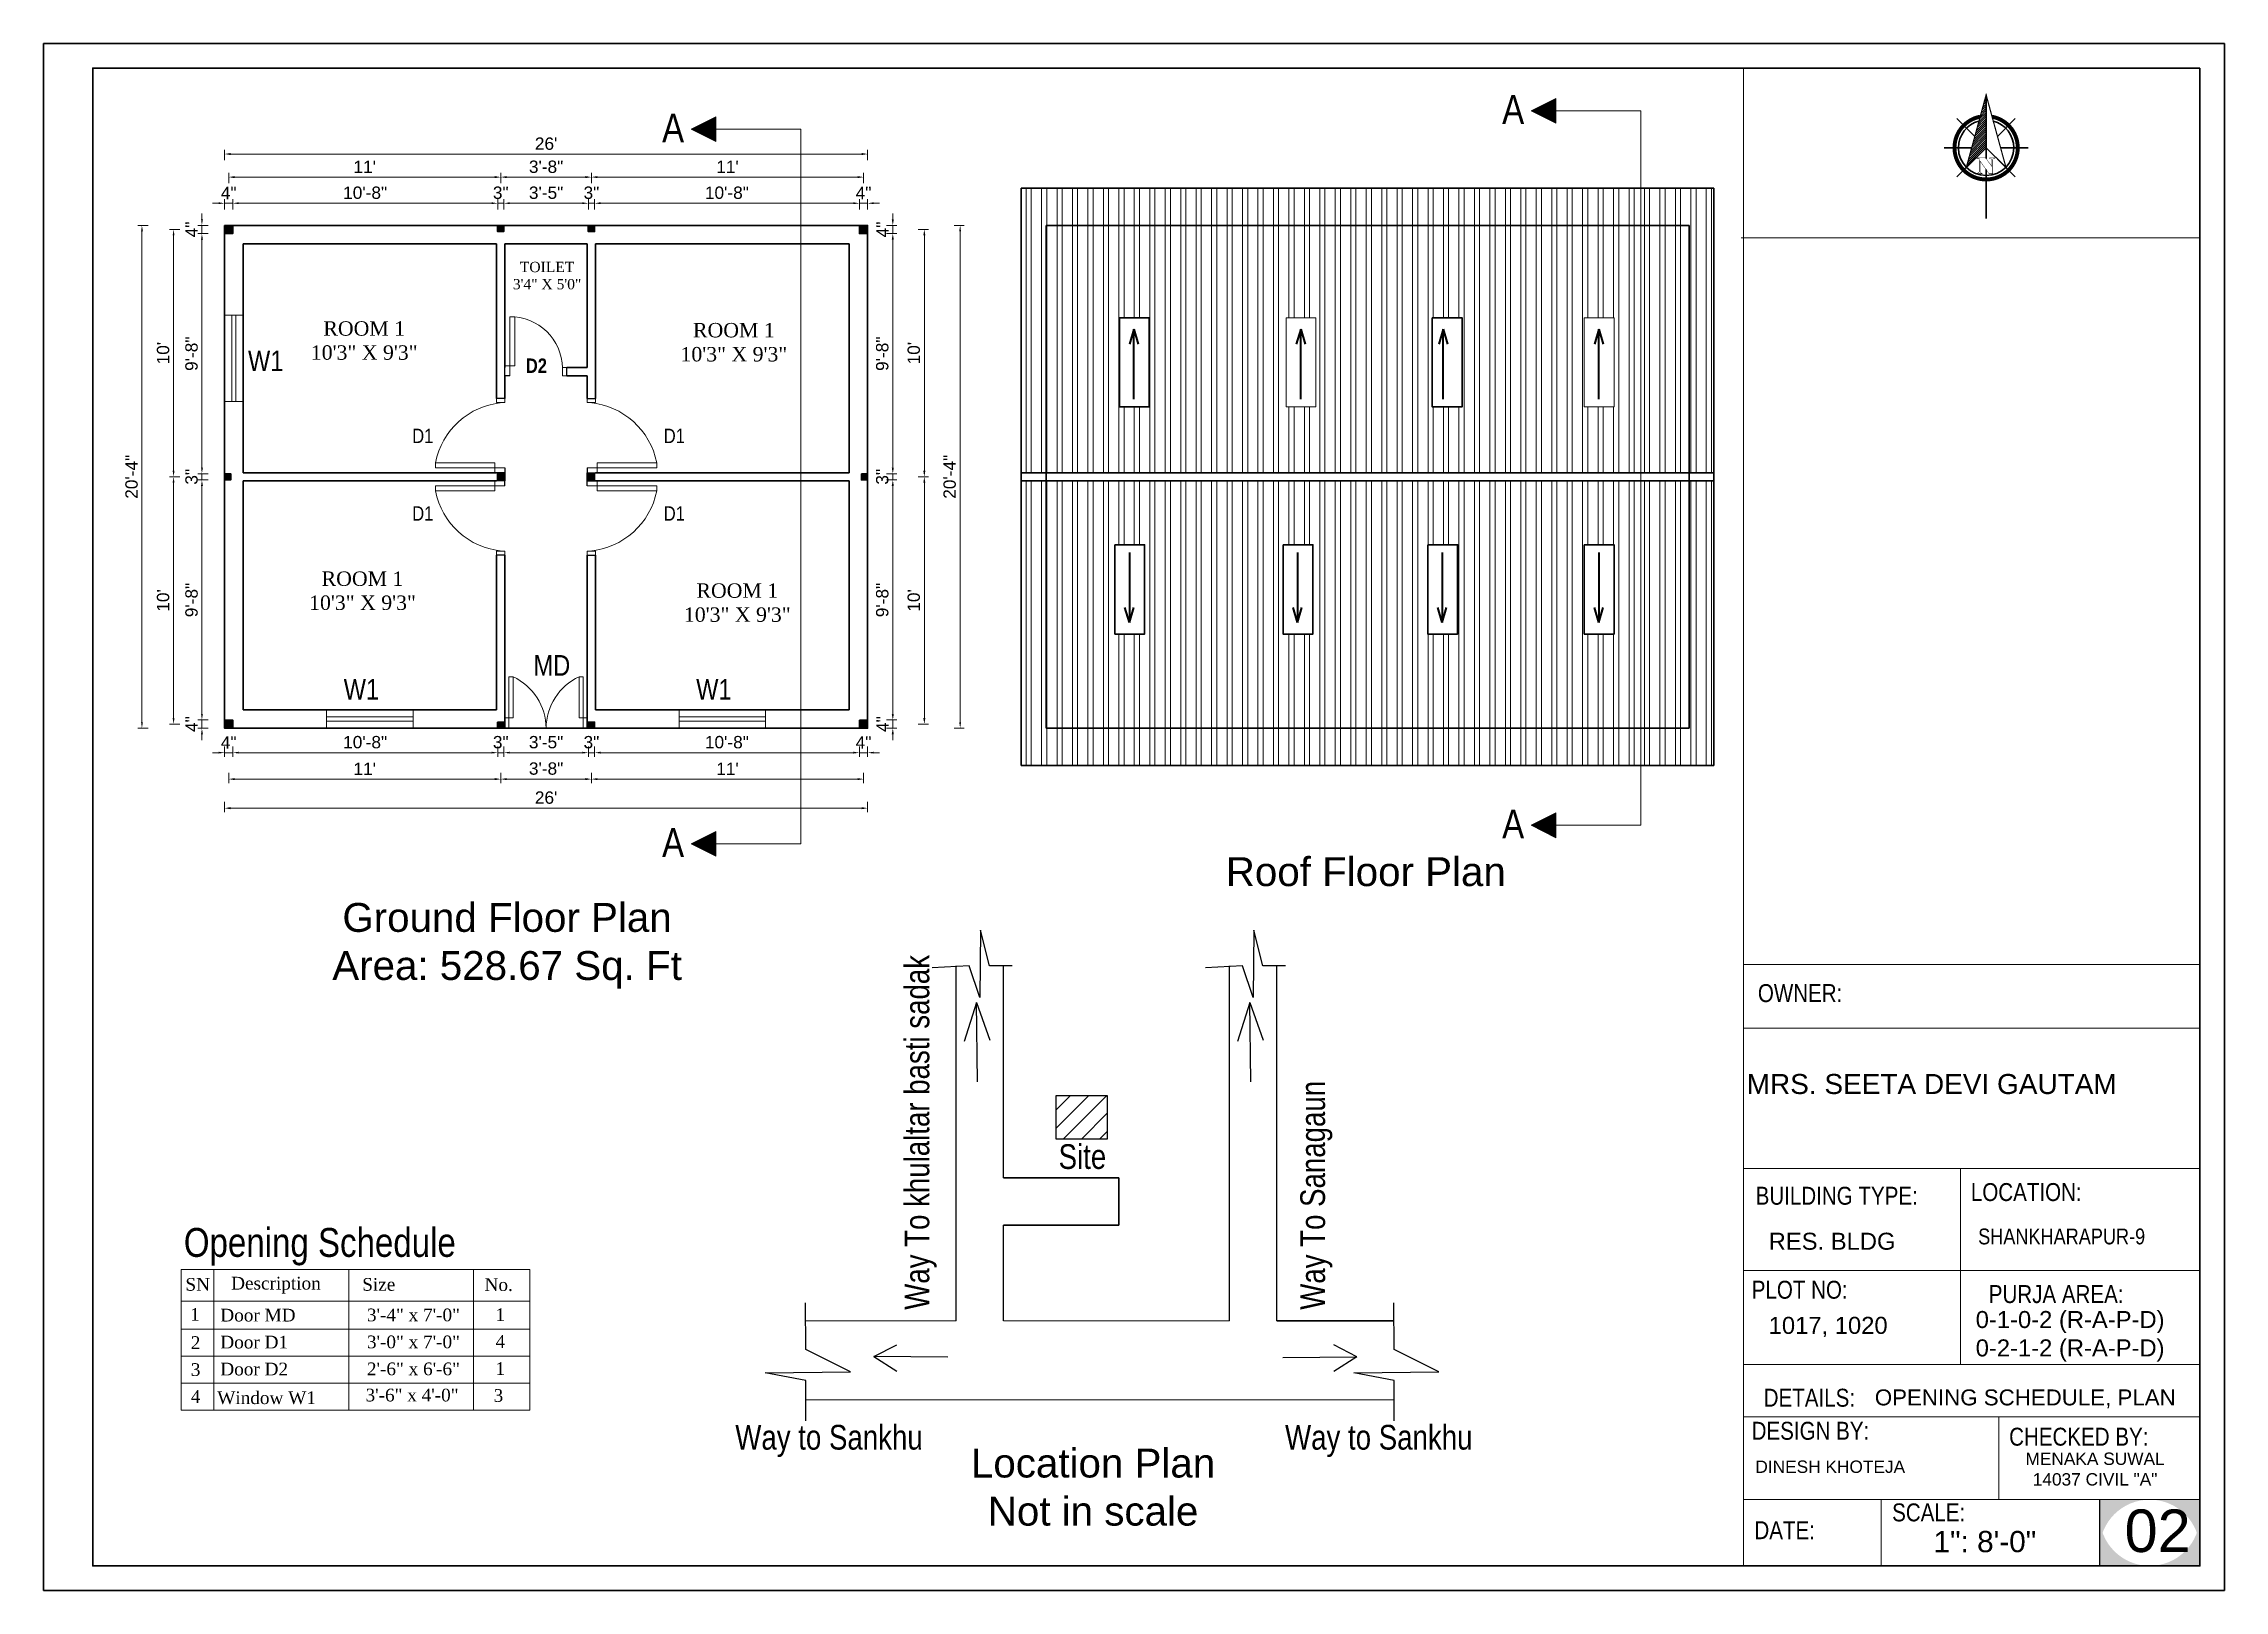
# Model space of a CAD drawing. Header units: inches. Extents: x 94889 to 364662, y -10661 to -3947.
# Drawn here: x 96212 to 97270, y -7933 to -7182 of the extents above; entities that cross this region are included whole.
import ezdxf

# ---------------------------------------------------------------- set-up
doc = ezdxf.new("R2010")
doc.units = ezdxf.units.IN
doc.header["$LTSCALE"] = 2
doc.header["$MEASUREMENT"] = 0
doc.header["$PDMODE"] = 34
doc.linetypes.add('DASHED2', pattern=[0.375, 0.25, -0.125])
doc.layers.get('0').update_dxf_attribs({"linetype": 'CONTINUOUS'})
doc.layers.get('DEFPOINTS').update_dxf_attribs({"color": 141, "linetype": 'CONTINUOUS'})
for name, color, linetype, lineweight in [('DIM_LINE', 173, 'CONTINUOUS', 20), ('dimension', 160, 'CONTINUOUS', 15), ('DIMENTION', 140, 'CONTINUOUS', 0), ('door', 20, 'CONTINUOUS', 35), ('DW-SEC', 24, 'CONTINUOUS', 25), ('Rebars', 1, 'CONTINUOUS', 13), ('river', 7, 'DASHED2', 25), ('Siteplan', 7, 'CONTINUOUS', 30), ('steps', 253, 'CONTINUOUS', 20), ('TEXT', 181, 'CONTINUOUS', 25), ('truss', 1, 'CONTINUOUS', 25), ('WALL - A', 1, 'CONTINUOUS', 40)]:
    doc.layers.add(name, color=color, linetype=linetype, lineweight=lineweight)
doc.layers.add('Normal Wall', color=7, linetype='CONTINUOUS', lineweight=35, true_color=0xffaf89)
doc.layers.add('Rear Wall', color=7, linetype='CONTINUOUS', lineweight=20, true_color=0xd4e480)
doc.layers.add('WAll', color=20, linetype='CONTINUOUS')
doc.styles.add('DIM', font='arial.ttf', dxfattribs={"width": 0.8})
doc.styles.add('Lettring Text', font='arial.ttf')
doc.styles.get("Standard").update_dxf_attribs({"font": 'ARIALN.TTF'})
doc.styles.add('SwissBT', font='swiss.ttf', dxfattribs={"height": 12})
doc.styles.add('TIMES', font='times.ttf')
doc.dimstyles.new('Copy of Standard', dxfattribs={"dimtxt": 6, "dimasz": 2.875, "dimexe": 2, "dimexo": 4, "dimgap": 2, "dimtad": 1, "dimdec": 0, "dimrnd": 1, "dimzin": 0, "dimdsep": 46, "dimlunit": 4, "dimtxsty": 'Lettring Text', "dimcen": 0.1, "dimclrd": 7, "dimclre": 7, "dimclrt": 7, "dimazin": 0, "dimtfac": 0.645, "dimtdec": 0, "dimtmove": 1, "dimatfit": 0, "dimfxl": 3, "dimfxlon": 1, "dimtfillclr": 256, "dimtolj": 1, "dimtzin": 0, "dimlwd": -1, "dimlwe": -1, "dimarcsym": 2})
pattern_1 = [(45, (-263031.31318, 21703.81504), (-0.08838834765, 0.08838834765), [])]
pattern_2 = [(90, (-263273.731, 21703.815), (-7.5, 0), []), (90, (-263271.231, 21706.315), (-7.5, 0), [])]

msp = doc.modelspace()

# ---------------------------------------------------------------- texts
at = {"color": 0}
for s, p in [('OWNER:', (97043.79, -7647.28)), ('LOCATION:', (97147.13, -7743.82))]:
    msp.add_text(s, height=8.704, dxfattribs=at).set_placement(p)
at = {"color": 7, "linetype": 'ByBlock', "lineweight": 5}
msp.add_text('Opening Schedule', height=14, dxfattribs=at).set_placement((96280.13, -7770.91))
for s, insert, char_height, width, attachment_point in [('A', (96919.72, -7207.16), 14, 26.5803, 1), ('A', (96512.16, -7216.16), 14, 26.5803, 1), ('W1', (96311.28, -7331.13), 10, 44.1664, 1), ('MD', (96449.79, -7478.93), 10, 44.1664, 1), ('W1', (96357.7, -7490.52), 10, 44.1664, 1), ('W1', (96528.7, -7490.52), 10, 44.1664, 1), ('A', (96919.72, -7553.89), 14, 26.5803, 1), ('A', (96512.16, -7562.89), 14, 26.5803, 1), ('{\\fArial CE|b0|i0|c0|p34;Roof\\fArial CE|b0|i0|c238|p34; Floor Plan}', (96853.58, -7584.11), 14, 235.547, 5), ('{\\fArial CE|b0|i0|c238|p34;Ground Floor Plan\\PArea: \\fArial CE|b0|i0|c0|p34;528.67\\fArial CE|b0|i0|c238|p34; Sq. Ft}', (96436.95, -7619.99), 14, 235.547, 5), ('{\\fArial CE|b0|i0|c0|p34;Location Plan\\PNot in scale}', (96721.26, -7882.74), 14, 235.547, 5)]:
    msp.add_mtext(s, dxfattribs=dict(at, insert=insert, char_height=char_height, width=width, attachment_point=attachment_point))
at = {"layer": 'steps', "color": 7, "lineweight": 5, "ltscale": 0.3, "style": 'TIMES'}
for s, height, p in [('SN', 6.169, (96280.91, -7787.34)), ('Description', 6.169, (96303.1, -7786.77)), ('Size', 6.169, (96366.69, -7787.34)), ('No.', 6.169, (96426.04, -7787.46)), ('1', 6.17, (96283.22, -7801.89)), ('Door MD', 6.169, (96297.85, -7802.27)), ('3\'-4" x 7\'-0"', 6.169, (96368.98, -7802.17)), ('1', 6.17, (96431.36, -7802.01)), ('2', 6.17, (96283.53, -7815.6)), ('Door D1', 6.169, (96297.85, -7815.35)), ('3\'-0" x 7\'-0"', 6.169, (96368.98, -7815.26)), ('4', 6.17, (96431.36, -7815.09)), ('3', 6.17, (96283.53, -7828.68)), ('Door D2', 6.169, (96297.85, -7828.43)), ('2\'-6" x 6\'-6"', 6.169, (96368.98, -7828.34)), ('1', 6.17, (96431.36, -7828.17)), ('4', 6.17, (96283.53, -7841.76)), ('Window W1', 6.169, (96296.35, -7842.36)), ('3\'-6" x 4\'-0"', 6.169, (96368.3, -7841.05)), ('3', 6.17, (96430.42, -7841.26))]:
    msp.add_text(s, height=height, dxfattribs=at).set_placement(p)
at = {"layer": 'steps', "color": 7, "ltscale": 0.3, "width": 55.268, "attachment_point": 2}
for s, insert, char_height in [('{\\fTimes New Roman|b0|i0|c0|p18;TOILET\\P3\'4" X 5\'0"}', (96456.37, -7288.1), 5), ('{\\fTimes New Roman|b0|i0|c0|p18;ROOM 1\\P10\'3" X 9\'3"}', (96367.65, -7316.94), 7), ('{\\fTimes New Roman|b0|i0|c0|p18;ROOM 1\\P10\'3" X 9\'3"}', (96546.99, -7317.76), 7), ('{\\fTechnic|b1|i0|c2|p2;D2}', (96451.19, -7335), 7), ('{\\fTimes New Roman|b0|i0|c0|p18;ROOM 1\\P10\'3" X 9\'3"}', (96366.82, -7438.33), 7), ('{\\fTimes New Roman|b0|i0|c0|p18;ROOM 1\\P10\'3" X 9\'3"}', (96548.65, -7444.11), 7)]:
    msp.add_mtext(s, dxfattribs=dict(at, insert=insert, char_height=char_height))
at = {"layer": 'steps', "color": 7, "ltscale": 0.3, "char_height": 7, "attachment_point": 2}
for insert in [(96396.08, -7369.06), (96518.11, -7369.06), (96396.08, -7406.7), (96518.11, -7406.7)]:
    msp.add_mtext_dynamic_manual_height_columns('{\\W1;D1}', width=18.6213, gutter_width=40, heights=[0], dxfattribs=dict(at, insert=insert))
at = {"layer": 'TEXT', "color": 0}
for s, height, p in [('OWNER:', 8.704, (97043.79, -7647.28)), ('LOCATION:', 8.704, (97147.13, -7743.82)), ('CHECKED BY:', 8.7044, (97165.7, -7862.52)), ('CHECKED BY:', 8.7044, (97165.7, -7862.52)), ('SCALE:', 8.704, (97108.93, -7899.25)), ('SCALE:', 8.704, (97108.93, -7899.25))]:
    msp.add_text(s, height=height, dxfattribs=at).set_placement(p)
at = {"layer": 'TEXT', "ltscale": 7, "char_height": 12, "width": 245.0767, "attachment_point": 1, "style": 'DIM'}
for s, insert, rotation in [('Way To khulaltar basti sadak', (96629.79, -7796.59), 90), ('Way To Sanagaun', (96821.8, -7796.59), 90), ('Site', (96704.53, -7716.26), 0.03075), ('Way to Sankhu', (96547.68, -7852.47), 0.03075), ('Way to Sankhu', (96814.4, -7852.47), 0.03075)]:
    msp.add_mtext(s, dxfattribs=dict(at, insert=insert, rotation=rotation))
at = {"layer": 'TEXT', "color": 0, "linetype": 'ByBlock', "style": 'SwissBT'}
for s, insert, char_height, width, attachment_point in [('MRS. SEETA DEVI GAUTAM', (97128.13, -7682.18), 9.72, 217.5111, 2), ('OPENING SCHEDULE, PLAN', (97100.52, -7835.24), 7.7396, 268.5322, 1), ('DINESH KHOTEJA', (97042.58, -7869.73), 6, 201.5276, 1), ('MENAKA SUWAL\\P14037 CIVIL "A"', (97207.38, -7865.86), 6, 88.5492, 2)]:
    msp.add_mtext(s, dxfattribs=dict(at, insert=insert, char_height=char_height, width=width, attachment_point=attachment_point))
at = {"layer": 'TEXT', "color": 0, "attachment_point": 1}
for s, insert, char_height, width in [('BUILDING TYPE:', (97042.71, -7736.91), 8.7044, 148.5551), ('BUILDING TYPE:', (97042.71, -7736.91), 8.7044, 148.5551), ('PLOT NO: ', (97040.81, -7782.51), 8.704, 138.0271), ('PLOT NO: ', (97040.81, -7782.51), 8.704, 138.0271), ('PURJA AREA:', (97155.82, -7784.62), 8.7044, 197.5821), ('PURJA AREA:', (97155.82, -7784.62), 8.7044, 197.5821), ('DETAILS: ', (97046.62, -7834.9), 8.704, 138.0271), ('DESIGN BY:', (97040.77, -7850.95), 8.704, 138.0271), ('DESIGN BY:', (97040.77, -7850.95), 8.704, 138.0271), ('DATE:', (97042.12, -7899.19), 8.704, 34.8177)]:
    msp.add_mtext(s, dxfattribs=dict(at, insert=insert, char_height=char_height, width=width))
at = {"layer": 'TEXT', "color": 0, "style": 'SwissBT'}
for s, insert, char_height, width, attachment_point in [('RES. BLDG', (97049.03, -7759.2), 8.256, 163.2142, 1), ('RES. BLDG', (97049.03, -7759.2), 8.256, 163.2142, 1), ('0-1-0-2 (R-A-P-D)\\P0-2-1-2 (R-A-P-D)', (97195.28, -7797.19), 8.2555, 163.2142, 2), ('1017, 1020', (97049.03, -7800.02), 8.256, 163.2142, 1), ('02', (97221.7, -7893.48), 20.639, 20.1585, 1)]:
    msp.add_mtext(s, dxfattribs=dict(at, insert=insert, char_height=char_height, width=width, attachment_point=attachment_point))
at = {"layer": 'TEXT', "color": 0, "linetype": 'ByBlock', "insert": (97150.66, -7757.17), "char_height": 7.6711, "attachment_point": 1}
msp.add_mtext_dynamic_manual_height_columns('SHANKHARAPUR-9', width=381.0351, gutter_width=1.53, heights=[0], dxfattribs=at)
at = {"layer": 'TEXT', "color": 0, "ltscale": 0.5, "insert": (97129.01, -7903.89), "char_height": 10.319, "width": 127.5344, "attachment_point": 1, "style": 'SwissBT'}
msp.add_mtext('1": 8\'-0"', dxfattribs=at)
msp.add_mtext('1": 8\'-0"', dxfattribs=at)

# ---------------------------------------------------------------- blocks, each defined once
blk = doc.blocks.new('*X29')
at = {"color": 0}
for p, q in [((145.96, -414.6), (147.62, -412.94)), ((146.16, -413.87), (147.62, -412.41)), ((146.36, -413.14), (147.62, -411.88)), ((146.55, -412.41), (147.62, -411.35)), ((146.75, -411.68), (147.62, -410.82)), ((146.95, -410.95), (147.62, -410.29)), ((147.15, -410.22), (147.62, -409.76)), ((147.35, -409.49), (147.62, -409.23)), ((147.55, -408.76), (147.62, -408.7)), ((143.76, -422.63), (147.62, -418.77)), ((143.96, -421.9), (147.62, -418.24)), ((144.16, -421.17), (147.62, -417.71)), ((144.36, -420.44), (147.62, -417.18)), ((144.56, -419.71), (147.62, -416.65)), ((144.76, -418.98), (147.62, -416.12)), ((144.96, -418.25), (147.62, -415.59)), ((145.16, -417.52), (147.62, -415.06)), ((145.36, -416.79), (147.62, -414.53)), ((145.56, -416.06), (147.62, -414)), ((145.76, -415.33), (147.62, -413.47)), ((142.76, -426.28), (147.62, -421.42)), ((142.96, -425.55), (147.62, -420.89)), ((143.16, -424.82), (147.62, -420.36)), ((143.36, -424.09), (147.62, -419.83)), ((143.56, -423.36), (147.62, -419.3))]:
    blk.add_line(p, q, dxfattribs=at)
blk = doc.blocks.new('NORTH_15')
for p, q in [((-2.87, 2.87), (-7.37, 7.37)), ((0, 3.66), (0, 10.62)), ((2.87, 2.87), (7.37, 7.37)), ((-13.37, 0), (2.72, 0)), ((5.49, 0), (17.83, 0)), ((-2.87, -2.87), (-7.37, -7.37)), ((0, -3.66), (0, -10.62)), ((2.87, -2.87), (7.37, -7.37))]:
    blk.add_line(p, q)
at = {"const_width": 1}
for points in [[(0, -8, 1), (0, 8, 0.359415), (-7.86, 1.52, 1)], [(-7.86, -1.52, 0.359415), (0, -8, 1)]]:
    blk.add_lwpolyline(points, format="xyb", dxfattribs=at)
for points, const_width in [([(4.96, -5.01), (-13.37, 0), (4.9, 5), (0, 0), (4.96, -5.01)], 0.3), ([(5.93, -1.55), (6, -1.55), (6.07, -1.54), (6.13, -1.53), (6.17, -1.52), (6.22, -1.51), (6.26, -1.49), (6.28, -1.47), (6.3, -1.45), (6.32, -1.42), (6.33, -1.39), (6.35, -1.34), (6.36, -1.29), (6.37, -1.23), (6.38, -1.16), (6.38, -1.08), (6.38, -1), (6.54, -1), (6.54, -2.34), (6.38, -2.34), (6.38, -2.3), (6.38, -2.23), (6.38, -2.16), (6.37, -2.09), (6.36, -2.04), (6.35, -1.99), (6.33, -1.95), (6.32, -1.91), (6.3, -1.88), (6.28, -1.86), (6.26, -1.83), (6.22, -1.81), (6.18, -1.8), (6.13, -1.78), (6.07, -1.77), (6.01, -1.76), (5.95, -1.76), (2.66, -1.76), (2.66, -2.34), (2.5, -2.34), (2.5, -0.16), (4.71, 1.44), (3.14, 1.44), (3.07, 1.44), (3, 1.43), (2.94, 1.42), (2.89, 1.41), (2.85, 1.4), (2.81, 1.38), (2.78, 1.36), (2.76, 1.34), (2.74, 1.31), (2.72, 1.27), (2.7, 1.22), (2.69, 1.17), (2.68, 1.11), (2.67, 1.04), (2.66, 0.97), (2.66, 0.89), (2.66, 0.87), (2.5, 0.87), (2.5, 2.21), (2.66, 2.21), (2.66, 2.17), (2.66, 2.09), (2.67, 2.03), (2.68, 1.97), (2.69, 1.91), (2.7, 1.86), (2.71, 1.82), (2.73, 1.78), (2.75, 1.76), (2.77, 1.74), (2.8, 1.72), (2.85, 1.7), (2.89, 1.68), (2.94, 1.67), (3, 1.66), (3.07, 1.66), (3.14, 1.66), (6.54, 1.66), (6.54, 0.75), (3.33, -1.55), (5.93, -1.55), (5.93, -1.55)], 0.1)]:
    blk.add_lwpolyline(points, dxfattribs=dict(const_width=const_width))
for start, end in [(90, 164.973), (270, 90), (195.027, 270)]:
    blk.add_arc((0, 0), 7, start, end)
at = {"rotation": 90}
blk.add_blockref('*X29', (-421.89, -147.62), dxfattribs=at)
blk = doc.blocks.new('A$C0BDB7EE9')
at = {"layer": 'Siteplan', "xscale": 2.999999999999779, "yscale": 2.999999999999779, "zscale": 2.999999999999779, "rotation": 247.8612575918487}
blk.add_blockref('NORTH_15', (20.2, 49.5), dxfattribs=at)
blk = doc.blocks.new('A$C327B4BBD')
at = {"layer": 'DIMENTION', "ltscale": 0.3, "xscale": 1.171875000000082, "yscale": 1.171875000000082, "zscale": 1.171875000000082, "rotation": 112.1387424081494}
blk.add_blockref('A$C0BDB7EE9', (16.1, 0), dxfattribs=at)
blk = doc.blocks.new('*D84')
at = {"layer": 'DEFPOINTS', "color": 0, "ltscale": 0.3, "transparency": 16777216}
for p in [(96303.9, -7259.7), (96299.9, -7270.4), (96303.9, -7270.4)]:
    blk.add_point(p, dxfattribs=at)
at = {"layer": 'steps', "color": 7, "ltscale": 0.3, "transparency": 16777216}
for p, q in [((96299.9, -7262.7), (96299.9, -7257.7)), ((96303.9, -7262.7), (96303.9, -7257.7)), ((96297, -7259.7), (96294.1, -7259.7)), ((96299.9, -7259.7), (96303.9, -7259.7)), ((96306.8, -7259.7), (96309.6, -7259.7))]:
    blk.add_line(p, q, dxfattribs=at)
for points in [[(96297, -7259.2), (96297, -7260.1), (96299.9, -7259.7)], [(96306.8, -7259.2), (96306.8, -7260.1), (96303.9, -7259.7)]]:
    blk.add_solid(points, dxfattribs=at)
at = {"layer": 'steps', "color": 7, "ltscale": 0.3, "transparency": 16777216, "insert": (96301.9, -7254.7), "char_height": 6, "attachment_point": 5, "style": 'Lettring Text'}
blk.add_mtext('\\A1;4"', dxfattribs=at)
blk = doc.blocks.new('*D85')
at = {"layer": 'DEFPOINTS', "color": 0, "ltscale": 0.5, "transparency": 16777216}
for p in [(96432.4, -7259.7), (96303.9, -7270.4), (96432.4, -7270.4)]:
    blk.add_point(p, dxfattribs=at)
at = {"layer": 'steps', "color": 7, "ltscale": 0.5, "transparency": 16777216}
for p, q in [((96303.9, -7262.7), (96303.9, -7257.7)), ((96432.4, -7262.7), (96432.4, -7257.7)), ((96306.8, -7259.7), (96429.5, -7259.7))]:
    blk.add_line(p, q, dxfattribs=at)
for points in [[(96306.8, -7259.2), (96306.8, -7260.1), (96303.9, -7259.7)], [(96429.5, -7259.2), (96429.5, -7260.1), (96432.4, -7259.7)]]:
    blk.add_solid(points, dxfattribs=at)
at = {"layer": 'steps', "color": 7, "ltscale": 0.5, "transparency": 16777216, "insert": (96368.1, -7254.6), "char_height": 6, "attachment_point": 5, "style": 'Lettring Text'}
blk.add_mtext('\\A1;10\'-8"', dxfattribs=at)
blk = doc.blocks.new('*D86')
at = {"layer": 'DEFPOINTS', "color": 0, "ltscale": 0.5, "transparency": 16777216}
for p in [(96435.4, -7259.7), (96432.4, -7270.4), (96435.4, -7270.4)]:
    blk.add_point(p, dxfattribs=at)
at = {"layer": 'steps', "color": 7, "ltscale": 0.5, "transparency": 16777216}
for p, q in [((96432.4, -7262.7), (96432.4, -7257.7)), ((96435.4, -7262.7), (96435.4, -7257.7)), ((96429.5, -7259.7), (96426.6, -7259.7)), ((96432.4, -7259.7), (96435.4, -7259.7)), ((96438.3, -7259.7), (96441.1, -7259.7))]:
    blk.add_line(p, q, dxfattribs=at)
for points in [[(96429.5, -7259.2), (96429.5, -7260.1), (96432.4, -7259.7)], [(96438.3, -7259.2), (96438.3, -7260.1), (96435.4, -7259.7)]]:
    blk.add_solid(points, dxfattribs=at)
at = {"layer": 'steps', "color": 7, "ltscale": 0.5, "transparency": 16777216, "insert": (96433.9, -7254.6), "char_height": 6, "attachment_point": 5, "style": 'Lettring Text'}
blk.add_mtext('\\A1;3"', dxfattribs=at)
blk = doc.blocks.new('*D87')
at = {"layer": 'DEFPOINTS', "color": 0, "ltscale": 0.5, "transparency": 16777216}
for p in [(96476.4, -7259.7), (96435.4, -7270.4), (96476.4, -7270.4)]:
    blk.add_point(p, dxfattribs=at)
at = {"layer": 'steps', "color": 7, "ltscale": 0.5, "transparency": 16777216}
for p, q in [((96435.4, -7262.7), (96435.4, -7257.7)), ((96476.4, -7262.7), (96476.4, -7257.7)), ((96438.3, -7259.7), (96473.5, -7259.7))]:
    blk.add_line(p, q, dxfattribs=at)
for points in [[(96438.3, -7259.2), (96438.3, -7260.1), (96435.4, -7259.7)], [(96473.5, -7259.2), (96473.5, -7260.1), (96476.4, -7259.7)]]:
    blk.add_solid(points, dxfattribs=at)
at = {"layer": 'steps', "color": 7, "ltscale": 0.5, "transparency": 16777216, "insert": (96455.9, -7254.6), "char_height": 6, "attachment_point": 5, "style": 'Lettring Text'}
blk.add_mtext('\\A1;3\'-5"', dxfattribs=at)
blk = doc.blocks.new('*D54')
at = {"layer": 'DEFPOINTS', "color": 0, "ltscale": 0.5, "transparency": 16777216}
for p in [(96479.4, -7259.7), (96476.4, -7270.4), (96479.4, -7270.4)]:
    blk.add_point(p, dxfattribs=at)
at = {"layer": 'steps', "color": 7, "ltscale": 0.5, "transparency": 16777216}
for p, q in [((96476.4, -7262.7), (96476.4, -7257.7)), ((96479.4, -7262.7), (96479.4, -7257.7)), ((96473.5, -7259.7), (96470.6, -7259.7)), ((96476.4, -7259.7), (96479.4, -7259.7)), ((96482.3, -7259.7), (96485.1, -7259.7))]:
    blk.add_line(p, q, dxfattribs=at)
for points in [[(96473.5, -7259.2), (96473.5, -7260.1), (96476.4, -7259.7)], [(96482.3, -7259.2), (96482.3, -7260.1), (96479.4, -7259.7)]]:
    blk.add_solid(points, dxfattribs=at)
at = {"layer": 'steps', "color": 7, "ltscale": 0.5, "transparency": 16777216, "insert": (96477.9, -7254.6), "char_height": 6, "attachment_point": 5, "style": 'Lettring Text'}
blk.add_mtext('\\A1;3"', dxfattribs=at)
blk = doc.blocks.new('*D55')
at = {"layer": 'DEFPOINTS', "color": 0, "ltscale": 0.5, "transparency": 16777216}
for p in [(96607.9, -7259.7), (96479.4, -7270.4), (96607.9, -7270.4)]:
    blk.add_point(p, dxfattribs=at)
at = {"layer": 'steps', "color": 7, "ltscale": 0.5, "transparency": 16777216}
for p, q in [((96479.4, -7262.7), (96479.4, -7257.7)), ((96607.9, -7262.7), (96607.9, -7257.7)), ((96482.3, -7259.7), (96605, -7259.7))]:
    blk.add_line(p, q, dxfattribs=at)
for points in [[(96482.3, -7259.2), (96482.3, -7260.1), (96479.4, -7259.7)], [(96605, -7259.2), (96605, -7260.1), (96607.9, -7259.7)]]:
    blk.add_solid(points, dxfattribs=at)
at = {"layer": 'steps', "color": 7, "ltscale": 0.5, "transparency": 16777216, "insert": (96543.6, -7254.6), "char_height": 6, "attachment_point": 5, "style": 'Lettring Text'}
blk.add_mtext('\\A1;10\'-8"', dxfattribs=at)
blk = doc.blocks.new('*D56')
at = {"layer": 'DEFPOINTS', "color": 0, "ltscale": 0.5, "transparency": 16777216}
for p in [(96611.9, -7259.7), (96607.9, -7270.4), (96611.9, -7270.4)]:
    blk.add_point(p, dxfattribs=at)
at = {"layer": 'steps', "color": 7, "ltscale": 0.5, "transparency": 16777216}
for p, q in [((96607.9, -7262.7), (96607.9, -7257.7)), ((96611.9, -7262.7), (96611.9, -7257.7)), ((96605, -7259.7), (96602.1, -7259.7)), ((96607.9, -7259.7), (96611.9, -7259.7)), ((96614.8, -7259.7), (96617.6, -7259.7))]:
    blk.add_line(p, q, dxfattribs=at)
for points in [[(96605, -7259.2), (96605, -7260.1), (96607.9, -7259.7)], [(96614.8, -7259.2), (96614.8, -7260.1), (96611.9, -7259.7)]]:
    blk.add_solid(points, dxfattribs=at)
at = {"layer": 'steps', "color": 7, "ltscale": 0.5, "transparency": 16777216, "insert": (96609.9, -7254.7), "char_height": 6, "attachment_point": 5, "style": 'Lettring Text'}
blk.add_mtext('\\A1;4"', dxfattribs=at)
blk = doc.blocks.new('*D57')
at = {"layer": 'DEFPOINTS', "color": 0, "ltscale": 0.5, "transparency": 16777216}
for p in [(96433.9, -7247), (96301.9, -7272.4), (96433.9, -7271.9)]:
    blk.add_point(p, dxfattribs=at)
at = {"layer": 'steps', "color": 7, "ltscale": 0.5, "transparency": 16777216}
for p, q in [((96301.9, -7250), (96301.9, -7245)), ((96304.8, -7247), (96431, -7247)), ((96433.9, -7250), (96433.9, -7245))]:
    blk.add_line(p, q, dxfattribs=at)
for points in [[(96304.8, -7246.5), (96304.8, -7247.5), (96301.9, -7247)], [(96431, -7246.5), (96431, -7247.5), (96433.9, -7247)]]:
    blk.add_solid(points, dxfattribs=at)
at = {"layer": 'steps', "color": 7, "ltscale": 0.5, "transparency": 16777216, "insert": (96367.9, -7242), "char_height": 6, "attachment_point": 5, "style": 'Lettring Text'}
blk.add_mtext("\\A1;11'", dxfattribs=at)
blk = doc.blocks.new('*D79')
at = {"layer": 'DEFPOINTS', "color": 0, "ltscale": 0.5, "transparency": 16777216}
for p in [(96477.9, -7247), (96433.9, -7271.9), (96477.9, -7271.9)]:
    blk.add_point(p, dxfattribs=at)
at = {"layer": 'steps', "color": 7, "ltscale": 0.5, "transparency": 16777216}
for p, q in [((96433.9, -7250), (96433.9, -7245)), ((96436.8, -7247), (96475, -7247)), ((96477.9, -7250), (96477.9, -7245))]:
    blk.add_line(p, q, dxfattribs=at)
for points in [[(96436.8, -7246.5), (96436.8, -7247.5), (96433.9, -7247)], [(96475, -7246.5), (96475, -7247.5), (96477.9, -7247)]]:
    blk.add_solid(points, dxfattribs=at)
at = {"layer": 'steps', "color": 7, "ltscale": 0.5, "transparency": 16777216, "insert": (96455.9, -7242), "char_height": 6, "attachment_point": 5, "style": 'Lettring Text'}
blk.add_mtext('\\A1;3\'-8"', dxfattribs=at)
blk = doc.blocks.new('*D80')
at = {"layer": 'DEFPOINTS', "color": 0, "ltscale": 0.5, "transparency": 16777216}
for p in [(96609.9, -7247), (96477.9, -7271.9), (96609.9, -7272.4)]:
    blk.add_point(p, dxfattribs=at)
at = {"layer": 'steps', "color": 7, "ltscale": 0.5, "transparency": 16777216}
for p, q in [((96477.9, -7250), (96477.9, -7245)), ((96480.8, -7247), (96607, -7247)), ((96609.9, -7250), (96609.9, -7245))]:
    blk.add_line(p, q, dxfattribs=at)
for points in [[(96480.8, -7246.5), (96480.8, -7247.5), (96477.9, -7247)], [(96607, -7246.5), (96607, -7247.5), (96609.9, -7247)]]:
    blk.add_solid(points, dxfattribs=at)
at = {"layer": 'steps', "color": 7, "ltscale": 0.5, "transparency": 16777216, "insert": (96543.9, -7242), "char_height": 6, "attachment_point": 5, "style": 'Lettring Text'}
blk.add_mtext("\\A1;11'", dxfattribs=at)
blk = doc.blocks.new('*D81')
at = {"layer": 'DEFPOINTS', "color": 0, "ltscale": 0.5, "transparency": 16777216}
for p in [(96611.9, -7235.8), (96299.9, -7270.4), (96611.9, -7270.4)]:
    blk.add_point(p, dxfattribs=at)
at = {"layer": 'steps', "color": 7, "ltscale": 0.5, "transparency": 16777216}
for p, q in [((96299.9, -7238.8), (96299.9, -7233.8)), ((96302.8, -7235.8), (96609, -7235.8)), ((96611.9, -7238.8), (96611.9, -7233.8))]:
    blk.add_line(p, q, dxfattribs=at)
for points in [[(96302.8, -7235.3), (96302.8, -7236.3), (96299.9, -7235.8)], [(96609, -7235.3), (96609, -7236.3), (96611.9, -7235.8)]]:
    blk.add_solid(points, dxfattribs=at)
at = {"layer": 'steps', "color": 7, "ltscale": 0.5, "transparency": 16777216, "insert": (96455.9, -7230.8), "char_height": 6, "attachment_point": 5, "style": 'Lettring Text'}
blk.add_mtext("\\A1;26'", dxfattribs=at)
blk = doc.blocks.new('*D82')
at = {"layer": 'DEFPOINTS', "color": 0, "ltscale": 0.5, "transparency": 16777216}
for p in [(96299.9, -7514.4), (96303.9, -7514.4), (96303.9, -7526.3)]:
    blk.add_point(p, dxfattribs=at)
at = {"layer": 'steps', "color": 7, "ltscale": 0.5, "transparency": 16777216}
for p, q in [((96297, -7526.3), (96294.1, -7526.3)), ((96299.9, -7523.3), (96299.9, -7528.3)), ((96299.9, -7526.3), (96303.9, -7526.3)), ((96303.9, -7523.3), (96303.9, -7528.3)), ((96306.8, -7526.3), (96309.6, -7526.3))]:
    blk.add_line(p, q, dxfattribs=at)
for points in [[(96297, -7525.8), (96297, -7526.7), (96299.9, -7526.3)], [(96306.8, -7525.8), (96306.8, -7526.7), (96303.9, -7526.3)]]:
    blk.add_solid(points, dxfattribs=at)
at = {"layer": 'steps', "color": 7, "ltscale": 0.5, "transparency": 16777216, "insert": (96301.9, -7521.3), "char_height": 6, "attachment_point": 5, "style": 'Lettring Text'}
blk.add_mtext('\\A1;4"', dxfattribs=at)
blk = doc.blocks.new('*D83')
at = {"layer": 'DEFPOINTS', "color": 0, "ltscale": 0.5, "transparency": 16777216}
for p in [(96303.9, -7514.4), (96432.4, -7514.4), (96432.4, -7526.3)]:
    blk.add_point(p, dxfattribs=at)
at = {"layer": 'steps', "color": 7, "ltscale": 0.5, "transparency": 16777216}
for p, q in [((96303.9, -7523.3), (96303.9, -7528.3)), ((96306.8, -7526.3), (96429.5, -7526.3)), ((96432.4, -7523.3), (96432.4, -7528.3))]:
    blk.add_line(p, q, dxfattribs=at)
for points in [[(96306.8, -7525.8), (96306.8, -7526.7), (96303.9, -7526.3)], [(96429.5, -7525.8), (96429.5, -7526.7), (96432.4, -7526.3)]]:
    blk.add_solid(points, dxfattribs=at)
at = {"layer": 'steps', "color": 7, "ltscale": 0.5, "transparency": 16777216, "insert": (96368.1, -7521.2), "char_height": 6, "attachment_point": 5, "style": 'Lettring Text'}
blk.add_mtext('\\A1;10\'-8"', dxfattribs=at)
blk = doc.blocks.new('*D62')
at = {"layer": 'DEFPOINTS', "color": 0, "ltscale": 0.5, "transparency": 16777216}
for p in [(96432.4, -7514.4), (96435.4, -7514.4), (96435.4, -7526.3)]:
    blk.add_point(p, dxfattribs=at)
at = {"layer": 'steps', "color": 7, "ltscale": 0.5, "transparency": 16777216}
for p, q in [((96429.5, -7526.3), (96426.6, -7526.3)), ((96432.4, -7523.3), (96432.4, -7528.3)), ((96432.4, -7526.3), (96435.4, -7526.3)), ((96435.4, -7523.3), (96435.4, -7528.3)), ((96438.3, -7526.3), (96441.1, -7526.3))]:
    blk.add_line(p, q, dxfattribs=at)
for points in [[(96429.5, -7525.8), (96429.5, -7526.7), (96432.4, -7526.3)], [(96438.3, -7525.8), (96438.3, -7526.7), (96435.4, -7526.3)]]:
    blk.add_solid(points, dxfattribs=at)
at = {"layer": 'steps', "color": 7, "ltscale": 0.5, "transparency": 16777216, "insert": (96433.9, -7521.2), "char_height": 6, "attachment_point": 5, "style": 'Lettring Text'}
blk.add_mtext('\\A1;3"', dxfattribs=at)
blk = doc.blocks.new('*D63')
at = {"layer": 'DEFPOINTS', "color": 0, "ltscale": 0.5, "transparency": 16777216}
for p in [(96435.4, -7514.4), (96476.4, -7514.4), (96476.4, -7526.3)]:
    blk.add_point(p, dxfattribs=at)
at = {"layer": 'steps', "color": 7, "ltscale": 0.5, "transparency": 16777216}
for p, q in [((96435.4, -7523.3), (96435.4, -7528.3)), ((96438.3, -7526.3), (96473.5, -7526.3)), ((96476.4, -7523.3), (96476.4, -7528.3))]:
    blk.add_line(p, q, dxfattribs=at)
for points in [[(96438.3, -7525.8), (96438.3, -7526.7), (96435.4, -7526.3)], [(96473.5, -7525.8), (96473.5, -7526.7), (96476.4, -7526.3)]]:
    blk.add_solid(points, dxfattribs=at)
at = {"layer": 'steps', "color": 7, "ltscale": 0.5, "transparency": 16777216, "insert": (96455.9, -7521.2), "char_height": 6, "attachment_point": 5, "style": 'Lettring Text'}
blk.add_mtext('\\A1;3\'-5"', dxfattribs=at)
blk = doc.blocks.new('*D64')
at = {"layer": 'DEFPOINTS', "color": 0, "ltscale": 0.5, "transparency": 16777216}
for p in [(96476.4, -7514.4), (96479.4, -7514.4), (96479.4, -7526.3)]:
    blk.add_point(p, dxfattribs=at)
at = {"layer": 'steps', "color": 7, "ltscale": 0.5, "transparency": 16777216}
for p, q in [((96473.5, -7526.3), (96470.6, -7526.3)), ((96476.4, -7523.3), (96476.4, -7528.3)), ((96476.4, -7526.3), (96479.4, -7526.3)), ((96479.4, -7523.3), (96479.4, -7528.3)), ((96482.3, -7526.3), (96485.1, -7526.3))]:
    blk.add_line(p, q, dxfattribs=at)
for points in [[(96473.5, -7525.8), (96473.5, -7526.7), (96476.4, -7526.3)], [(96482.3, -7525.8), (96482.3, -7526.7), (96479.4, -7526.3)]]:
    blk.add_solid(points, dxfattribs=at)
at = {"layer": 'steps', "color": 7, "ltscale": 0.5, "transparency": 16777216, "insert": (96477.9, -7521.2), "char_height": 6, "attachment_point": 5, "style": 'Lettring Text'}
blk.add_mtext('\\A1;3"', dxfattribs=at)
blk = doc.blocks.new('*D65')
at = {"layer": 'DEFPOINTS', "color": 0, "ltscale": 0.5, "transparency": 16777216}
for p in [(96479.4, -7514.4), (96607.9, -7514.4), (96607.9, -7526.3)]:
    blk.add_point(p, dxfattribs=at)
at = {"layer": 'steps', "color": 7, "ltscale": 0.5, "transparency": 16777216}
for p, q in [((96479.4, -7523.3), (96479.4, -7528.3)), ((96482.3, -7526.3), (96605, -7526.3)), ((96607.9, -7523.3), (96607.9, -7528.3))]:
    blk.add_line(p, q, dxfattribs=at)
for points in [[(96482.3, -7525.8), (96482.3, -7526.7), (96479.4, -7526.3)], [(96605, -7525.8), (96605, -7526.7), (96607.9, -7526.3)]]:
    blk.add_solid(points, dxfattribs=at)
at = {"layer": 'steps', "color": 7, "ltscale": 0.5, "transparency": 16777216, "insert": (96543.6, -7521.2), "char_height": 6, "attachment_point": 5, "style": 'Lettring Text'}
blk.add_mtext('\\A1;10\'-8"', dxfattribs=at)
blk = doc.blocks.new('*D66')
at = {"layer": 'DEFPOINTS', "color": 0, "ltscale": 0.5, "transparency": 16777216}
for p in [(96607.9, -7514.4), (96611.9, -7514.4), (96611.9, -7526.3)]:
    blk.add_point(p, dxfattribs=at)
at = {"layer": 'steps', "color": 7, "ltscale": 0.5, "transparency": 16777216}
for p, q in [((96605, -7526.3), (96602.1, -7526.3)), ((96607.9, -7523.3), (96607.9, -7528.3)), ((96607.9, -7526.3), (96611.9, -7526.3)), ((96611.9, -7523.3), (96611.9, -7528.3)), ((96614.8, -7526.3), (96617.6, -7526.3))]:
    blk.add_line(p, q, dxfattribs=at)
for points in [[(96605, -7525.8), (96605, -7526.7), (96607.9, -7526.3)], [(96614.8, -7525.8), (96614.8, -7526.7), (96611.9, -7526.3)]]:
    blk.add_solid(points, dxfattribs=at)
at = {"layer": 'steps', "color": 7, "ltscale": 0.5, "transparency": 16777216, "insert": (96609.9, -7521.3), "char_height": 6, "attachment_point": 5, "style": 'Lettring Text'}
blk.add_mtext('\\A1;4"', dxfattribs=at)
blk = doc.blocks.new('*D67')
at = {"layer": 'DEFPOINTS', "color": 0, "ltscale": 0.5, "transparency": 16777216}
for p in [(96611.9, -7270.4), (96611.9, -7274.4), (96624.1, -7274.4)]:
    blk.add_point(p, dxfattribs=at)
at = {"layer": 'steps', "color": 7, "ltscale": 0.5, "transparency": 16777216}
for p, q in [((96624.1, -7267.5), (96624.1, -7264.7)), ((96621.1, -7270.4), (96626.1, -7270.4)), ((96621.1, -7274.4), (96626.1, -7274.4)), ((96624.1, -7270.4), (96624.1, -7274.4)), ((96624.1, -7277.3), (96624.1, -7280.2))]:
    blk.add_line(p, q, dxfattribs=at)
for points in [[(96623.6, -7267.5), (96624.6, -7267.5), (96624.1, -7270.4)], [(96623.6, -7277.3), (96624.6, -7277.3), (96624.1, -7274.4)]]:
    blk.add_solid(points, dxfattribs=at)
at = {"layer": 'steps', "color": 7, "ltscale": 0.5, "transparency": 16777216, "insert": (96619.1, -7272.4), "char_height": 6, "attachment_point": 5, "rotation": 90, "style": 'Lettring Text'}
blk.add_mtext('\\A1;4"', dxfattribs=at)
blk = doc.blocks.new('*D68')
at = {"layer": 'DEFPOINTS', "color": 0, "ltscale": 0.5, "transparency": 16777216}
for p in [(96611.9, -7274.4), (96611.9, -7390.9), (96624.1, -7390.9)]:
    blk.add_point(p, dxfattribs=at)
at = {"layer": 'steps', "color": 7, "ltscale": 0.5, "transparency": 16777216}
for p, q in [((96621.1, -7274.4), (96626.1, -7274.4)), ((96624.1, -7277.3), (96624.1, -7388)), ((96621.1, -7390.9), (96626.1, -7390.9))]:
    blk.add_line(p, q, dxfattribs=at)
for points in [[(96623.6, -7277.3), (96624.6, -7277.3), (96624.1, -7274.4)], [(96623.6, -7388), (96624.6, -7388), (96624.1, -7390.9)]]:
    blk.add_solid(points, dxfattribs=at)
at = {"layer": 'steps', "color": 7, "ltscale": 0.5, "transparency": 16777216, "insert": (96619, -7332.7), "char_height": 6, "attachment_point": 5, "rotation": 90, "style": 'Lettring Text'}
blk.add_mtext('\\A1;9\'-8"', dxfattribs=at)
blk = doc.blocks.new('*D69')
at = {"layer": 'DEFPOINTS', "color": 0, "ltscale": 0.5, "transparency": 16777216}
for p in [(96611.9, -7390.9), (96611.9, -7393.9), (96624.1, -7393.9)]:
    blk.add_point(p, dxfattribs=at)
at = {"layer": 'steps', "color": 7, "ltscale": 0.5, "transparency": 16777216}
for p, q in [((96621.1, -7390.9), (96626.1, -7390.9)), ((96621.1, -7393.9), (96626.1, -7393.9)), ((96624.1, -7388), (96624.1, -7385.2)), ((96624.1, -7390.9), (96624.1, -7393.9)), ((96624.1, -7396.8), (96624.1, -7399.7))]:
    blk.add_line(p, q, dxfattribs=at)
for points in [[(96623.6, -7388), (96624.6, -7388), (96624.1, -7390.9)], [(96623.6, -7396.8), (96624.6, -7396.8), (96624.1, -7393.9)]]:
    blk.add_solid(points, dxfattribs=at)
at = {"layer": 'steps', "color": 7, "ltscale": 0.5, "transparency": 16777216, "insert": (96619, -7392.4), "char_height": 6, "attachment_point": 5, "rotation": 90, "style": 'Lettring Text'}
blk.add_mtext('\\A1;3"', dxfattribs=at)
blk = doc.blocks.new('*D70')
at = {"layer": 'DEFPOINTS', "color": 0, "ltscale": 0.5, "transparency": 16777216}
for p in [(96611.9, -7393.9), (96611.9, -7510.4), (96624.1, -7510.4)]:
    blk.add_point(p, dxfattribs=at)
at = {"layer": 'steps', "color": 7, "ltscale": 0.5, "transparency": 16777216}
for p, q in [((96621.1, -7393.9), (96626.1, -7393.9)), ((96624.1, -7396.8), (96624.1, -7507.5)), ((96621.1, -7510.4), (96626.1, -7510.4))]:
    blk.add_line(p, q, dxfattribs=at)
for points in [[(96623.6, -7396.8), (96624.6, -7396.8), (96624.1, -7393.9)], [(96623.6, -7507.5), (96624.6, -7507.5), (96624.1, -7510.4)]]:
    blk.add_solid(points, dxfattribs=at)
at = {"layer": 'steps', "color": 7, "ltscale": 0.5, "transparency": 16777216, "insert": (96619, -7452.2), "char_height": 6, "attachment_point": 5, "rotation": 90, "style": 'Lettring Text'}
blk.add_mtext('\\A1;9\'-8"', dxfattribs=at)
blk = doc.blocks.new('*D71')
at = {"layer": 'DEFPOINTS', "color": 0, "ltscale": 0.5, "transparency": 16777216}
for p in [(96611.9, -7510.4), (96611.9, -7514.4), (96624.1, -7514.4)]:
    blk.add_point(p, dxfattribs=at)
at = {"layer": 'steps', "color": 7, "ltscale": 0.5, "transparency": 16777216}
for p, q in [((96621.1, -7510.4), (96626.1, -7510.4)), ((96624.1, -7507.5), (96624.1, -7504.7)), ((96624.1, -7510.4), (96624.1, -7514.4)), ((96621.1, -7514.4), (96626.1, -7514.4)), ((96624.1, -7517.3), (96624.1, -7520.2))]:
    blk.add_line(p, q, dxfattribs=at)
for points in [[(96623.6, -7507.5), (96624.6, -7507.5), (96624.1, -7510.4)], [(96623.6, -7517.3), (96624.6, -7517.3), (96624.1, -7514.4)]]:
    blk.add_solid(points, dxfattribs=at)
at = {"layer": 'steps', "color": 7, "ltscale": 0.5, "transparency": 16777216, "insert": (96619.1, -7512.4), "char_height": 6, "attachment_point": 5, "rotation": 90, "style": 'Lettring Text'}
blk.add_mtext('\\A1;4"', dxfattribs=at)
blk = doc.blocks.new('*D58')
at = {"layer": 'DEFPOINTS', "color": 0, "ltscale": 0.5, "transparency": 16777216}
for p in [(96288.9, -7510.4), (96299.9, -7510.4), (96299.9, -7514.4)]:
    blk.add_point(p, dxfattribs=at)
at = {"layer": 'steps', "color": 7, "ltscale": 0.5, "transparency": 16777216}
for p, q in [((96291.9, -7510.4), (96286.9, -7510.4)), ((96288.9, -7507.5), (96288.9, -7504.7)), ((96288.9, -7514.4), (96288.9, -7510.4)), ((96291.9, -7514.4), (96286.9, -7514.4)), ((96288.9, -7517.3), (96288.9, -7520.2))]:
    blk.add_line(p, q, dxfattribs=at)
for points in [[(96288.5, -7507.5), (96289.4, -7507.5), (96288.9, -7510.4)], [(96288.5, -7517.3), (96289.4, -7517.3), (96288.9, -7514.4)]]:
    blk.add_solid(points, dxfattribs=at)
at = {"layer": 'steps', "color": 7, "ltscale": 0.5, "transparency": 16777216, "insert": (96283.9, -7512.4), "char_height": 6, "attachment_point": 5, "rotation": 90, "style": 'Lettring Text'}
blk.add_mtext('\\A1;4"', dxfattribs=at)
blk = doc.blocks.new('*D59')
at = {"layer": 'DEFPOINTS', "color": 0, "ltscale": 0.5, "transparency": 16777216}
for p in [(96301.9, -7512.4), (96433.9, -7512.9), (96433.9, -7539.1)]:
    blk.add_point(p, dxfattribs=at)
at = {"layer": 'steps', "color": 7, "ltscale": 0.5, "transparency": 16777216}
for p, q in [((96301.9, -7536.1), (96301.9, -7541.1)), ((96304.8, -7539.1), (96431, -7539.1)), ((96433.9, -7536.1), (96433.9, -7541.1))]:
    blk.add_line(p, q, dxfattribs=at)
for points in [[(96304.8, -7538.6), (96304.8, -7539.6), (96301.9, -7539.1)], [(96431, -7538.6), (96431, -7539.6), (96433.9, -7539.1)]]:
    blk.add_solid(points, dxfattribs=at)
at = {"layer": 'steps', "color": 7, "ltscale": 0.5, "transparency": 16777216, "insert": (96367.9, -7534.1), "char_height": 6, "attachment_point": 5, "style": 'Lettring Text'}
blk.add_mtext("\\A1;11'", dxfattribs=at)
blk = doc.blocks.new('*D60')
at = {"layer": 'DEFPOINTS', "color": 0, "ltscale": 0.5, "transparency": 16777216}
for p in [(96299.9, -7514.4), (96611.9, -7514.4), (96611.9, -7553.2)]:
    blk.add_point(p, dxfattribs=at)
at = {"layer": 'steps', "color": 7, "ltscale": 0.5, "transparency": 16777216}
for p, q in [((96299.9, -7550.2), (96299.9, -7555.2)), ((96302.8, -7553.2), (96609, -7553.2)), ((96611.9, -7550.2), (96611.9, -7555.2))]:
    blk.add_line(p, q, dxfattribs=at)
for points in [[(96302.8, -7552.7), (96302.8, -7553.7), (96299.9, -7553.2)], [(96609, -7552.7), (96609, -7553.7), (96611.9, -7553.2)]]:
    blk.add_solid(points, dxfattribs=at)
at = {"layer": 'steps', "color": 7, "ltscale": 0.5, "transparency": 16777216, "insert": (96455.9, -7548.1), "char_height": 6, "attachment_point": 5, "style": 'Lettring Text'}
blk.add_mtext("\\A1;26'", dxfattribs=at)
blk = doc.blocks.new('*D61')
at = {"layer": 'DEFPOINTS', "color": 0, "ltscale": 0.5, "transparency": 16777216}
for p in [(96301.4, -7392.4), (96275.2, -7512.4), (96301.9, -7512.4)]:
    blk.add_point(p, dxfattribs=at)
at = {"layer": 'steps', "color": 7, "ltscale": 0.5, "transparency": 16777216}
for p, q in [((96278.2, -7392.4), (96273.2, -7392.4)), ((96275.2, -7395.3), (96275.2, -7509.5)), ((96278.2, -7512.4), (96273.2, -7512.4))]:
    blk.add_line(p, q, dxfattribs=at)
for points in [[(96274.7, -7395.3), (96275.6, -7395.3), (96275.2, -7392.4)], [(96274.7, -7509.5), (96275.6, -7509.5), (96275.2, -7512.4)]]:
    blk.add_solid(points, dxfattribs=at)
at = {"layer": 'steps', "color": 7, "ltscale": 0.5, "transparency": 16777216, "insert": (96270.1, -7452.4), "char_height": 6, "attachment_point": 5, "rotation": 90, "style": 'Lettring Text'}
blk.add_mtext("\\A1;10'", dxfattribs=at)
blk = doc.blocks.new('*D72')
at = {"layer": 'DEFPOINTS', "color": 0, "ltscale": 0.5, "transparency": 16777216}
for p in [(96259.8, -7270.4), (96299.9, -7270.4), (96299.9, -7514.4)]:
    blk.add_point(p, dxfattribs=at)
at = {"layer": 'steps', "color": 7, "ltscale": 0.5, "transparency": 16777216}
for p, q in [((96262.8, -7270.4), (96257.8, -7270.4)), ((96259.8, -7511.5), (96259.8, -7273.3)), ((96262.8, -7514.4), (96257.8, -7514.4))]:
    blk.add_line(p, q, dxfattribs=at)
for points in [[(96259.4, -7273.3), (96260.3, -7273.3), (96259.8, -7270.4)], [(96259.4, -7511.5), (96260.3, -7511.5), (96259.8, -7514.4)]]:
    blk.add_solid(points, dxfattribs=at)
at = {"layer": 'steps', "color": 7, "ltscale": 0.5, "transparency": 16777216, "insert": (96254.8, -7392.4), "char_height": 6, "attachment_point": 5, "rotation": 90, "style": 'Lettring Text'}
blk.add_mtext('\\A1;20\'-4"', dxfattribs=at)
blk = doc.blocks.new('*D73')
at = {"layer": 'DEFPOINTS', "color": 0, "ltscale": 0.5, "transparency": 16777216}
for p in [(96610.4, -7392.4), (96609.9, -7512.4), (96639.4, -7512.4)]:
    blk.add_point(p, dxfattribs=at)
at = {"layer": 'steps', "color": 7, "ltscale": 0.5, "transparency": 16777216}
for p, q in [((96636.4, -7392.4), (96641.4, -7392.4)), ((96639.4, -7395.3), (96639.4, -7509.5)), ((96636.4, -7512.4), (96641.4, -7512.4))]:
    blk.add_line(p, q, dxfattribs=at)
for points in [[(96638.9, -7395.3), (96639.9, -7395.3), (96639.4, -7392.4)], [(96638.9, -7509.5), (96639.9, -7509.5), (96639.4, -7512.4)]]:
    blk.add_solid(points, dxfattribs=at)
at = {"layer": 'steps', "color": 7, "ltscale": 0.5, "transparency": 16777216, "insert": (96634.3, -7452.4), "char_height": 6, "attachment_point": 5, "rotation": 90, "style": 'Lettring Text'}
blk.add_mtext("\\A1;10'", dxfattribs=at)
blk = doc.blocks.new('*D74')
at = {"layer": 'DEFPOINTS', "color": 0, "ltscale": 0.5, "transparency": 16777216}
for p in [(96611.9, -7270.4), (96656.8, -7270.4), (96611.9, -7514.4)]:
    blk.add_point(p, dxfattribs=at)
at = {"layer": 'steps', "color": 7, "ltscale": 0.5, "transparency": 16777216}
for p, q in [((96653.8, -7270.4), (96658.8, -7270.4)), ((96656.8, -7511.5), (96656.8, -7273.3)), ((96653.8, -7514.4), (96658.8, -7514.4))]:
    blk.add_line(p, q, dxfattribs=at)
for points in [[(96656.3, -7273.3), (96657.2, -7273.3), (96656.8, -7270.4)], [(96656.3, -7511.5), (96657.2, -7511.5), (96656.8, -7514.4)]]:
    blk.add_solid(points, dxfattribs=at)
at = {"layer": 'steps', "color": 7, "ltscale": 0.5, "transparency": 16777216, "insert": (96651.7, -7392.4), "char_height": 6, "attachment_point": 5, "rotation": 90, "style": 'Lettring Text'}
blk.add_mtext('\\A1;20\'-4"', dxfattribs=at)
blk = doc.blocks.new('*D75')
at = {"layer": 'DEFPOINTS', "color": 0, "ltscale": 0.5, "transparency": 16777216}
for p in [(96433.9, -7512.9), (96477.9, -7512.9), (96477.9, -7539.1)]:
    blk.add_point(p, dxfattribs=at)
at = {"layer": 'steps', "color": 7, "ltscale": 0.5, "transparency": 16777216}
for p, q in [((96433.9, -7536.1), (96433.9, -7541.1)), ((96436.8, -7539.1), (96475, -7539.1)), ((96477.9, -7536.1), (96477.9, -7541.1))]:
    blk.add_line(p, q, dxfattribs=at)
for points in [[(96436.8, -7538.6), (96436.8, -7539.6), (96433.9, -7539.1)], [(96475, -7538.6), (96475, -7539.6), (96477.9, -7539.1)]]:
    blk.add_solid(points, dxfattribs=at)
at = {"layer": 'steps', "color": 7, "ltscale": 0.5, "transparency": 16777216, "insert": (96455.9, -7534), "char_height": 6, "attachment_point": 5, "style": 'Lettring Text'}
blk.add_mtext('\\A1;3\'-8"', dxfattribs=at)
blk = doc.blocks.new('*D76')
at = {"layer": 'DEFPOINTS', "color": 0, "ltscale": 0.5, "transparency": 16777216}
for p in [(96477.9, -7512.9), (96609.9, -7512.4), (96609.9, -7539.1)]:
    blk.add_point(p, dxfattribs=at)
at = {"layer": 'steps', "color": 7, "ltscale": 0.5, "transparency": 16777216}
for p, q in [((96477.9, -7536.1), (96477.9, -7541.1)), ((96480.8, -7539.1), (96607, -7539.1)), ((96609.9, -7536.1), (96609.9, -7541.1))]:
    blk.add_line(p, q, dxfattribs=at)
for points in [[(96480.8, -7538.6), (96480.8, -7539.6), (96477.9, -7539.1)], [(96607, -7538.6), (96607, -7539.6), (96609.9, -7539.1)]]:
    blk.add_solid(points, dxfattribs=at)
at = {"layer": 'steps', "color": 7, "ltscale": 0.5, "transparency": 16777216, "insert": (96543.9, -7534.1), "char_height": 6, "attachment_point": 5, "style": 'Lettring Text'}
blk.add_mtext("\\A1;11'", dxfattribs=at)
blk = doc.blocks.new('*D77')
at = {"layer": 'DEFPOINTS', "color": 0, "ltscale": 0.5, "transparency": 16777216}
for p in [(96288.9, -7393.9), (96299.9, -7393.9), (96299.9, -7510.4)]:
    blk.add_point(p, dxfattribs=at)
at = {"layer": 'steps', "color": 7, "ltscale": 0.5, "transparency": 16777216}
for p, q in [((96291.9, -7393.9), (96286.9, -7393.9)), ((96288.9, -7507.5), (96288.9, -7396.8)), ((96291.9, -7510.4), (96286.9, -7510.4))]:
    blk.add_line(p, q, dxfattribs=at)
for points in [[(96288.5, -7396.8), (96289.4, -7396.8), (96288.9, -7393.9)], [(96288.5, -7507.5), (96289.4, -7507.5), (96288.9, -7510.4)]]:
    blk.add_solid(points, dxfattribs=at)
at = {"layer": 'steps', "color": 7, "ltscale": 0.5, "transparency": 16777216, "insert": (96283.9, -7452.2), "char_height": 6, "attachment_point": 5, "rotation": 90, "style": 'Lettring Text'}
blk.add_mtext('\\A1;9\'-8"', dxfattribs=at)
blk = doc.blocks.new('*D78')
at = {"layer": 'DEFPOINTS', "color": 0, "ltscale": 0.5, "transparency": 16777216}
for p in [(96288.9, -7390.9), (96299.9, -7390.9), (96299.9, -7393.9)]:
    blk.add_point(p, dxfattribs=at)
at = {"layer": 'steps', "color": 7, "ltscale": 0.5, "transparency": 16777216}
for p, q in [((96291.9, -7390.9), (96286.9, -7390.9)), ((96291.9, -7393.9), (96286.9, -7393.9)), ((96288.9, -7388), (96288.9, -7385.2)), ((96288.9, -7393.9), (96288.9, -7390.9)), ((96288.9, -7396.8), (96288.9, -7399.7))]:
    blk.add_line(p, q, dxfattribs=at)
for points in [[(96288.5, -7388), (96289.4, -7388), (96288.9, -7390.9)], [(96288.5, -7396.8), (96289.4, -7396.8), (96288.9, -7393.9)]]:
    blk.add_solid(points, dxfattribs=at)
at = {"layer": 'steps', "color": 7, "ltscale": 0.5, "transparency": 16777216, "insert": (96283.9, -7392.4), "char_height": 6, "attachment_point": 5, "rotation": 90, "style": 'Lettring Text'}
blk.add_mtext('\\A1;3"', dxfattribs=at)
blk = doc.blocks.new('*D50')
at = {"layer": 'DEFPOINTS', "color": 0, "ltscale": 0.5, "transparency": 16777216}
for p in [(96288.9, -7274.4), (96299.9, -7274.4), (96299.9, -7390.9)]:
    blk.add_point(p, dxfattribs=at)
at = {"layer": 'steps', "color": 7, "ltscale": 0.5, "transparency": 16777216}
for p, q in [((96291.9, -7274.4), (96286.9, -7274.4)), ((96288.9, -7388), (96288.9, -7277.3)), ((96291.9, -7390.9), (96286.9, -7390.9))]:
    blk.add_line(p, q, dxfattribs=at)
for points in [[(96288.5, -7277.3), (96289.4, -7277.3), (96288.9, -7274.4)], [(96288.5, -7388), (96289.4, -7388), (96288.9, -7390.9)]]:
    blk.add_solid(points, dxfattribs=at)
at = {"layer": 'steps', "color": 7, "ltscale": 0.5, "transparency": 16777216, "insert": (96283.9, -7332.7), "char_height": 6, "attachment_point": 5, "rotation": 90, "style": 'Lettring Text'}
blk.add_mtext('\\A1;9\'-8"', dxfattribs=at)
blk = doc.blocks.new('*D51')
at = {"layer": 'DEFPOINTS', "color": 0, "ltscale": 0.5, "transparency": 16777216}
for p in [(96288.9, -7270.4), (96299.9, -7270.4), (96299.9, -7274.4)]:
    blk.add_point(p, dxfattribs=at)
at = {"layer": 'steps', "color": 7, "ltscale": 0.5, "transparency": 16777216}
for p, q in [((96288.9, -7267.5), (96288.9, -7264.7)), ((96291.9, -7270.4), (96286.9, -7270.4)), ((96291.9, -7274.4), (96286.9, -7274.4)), ((96288.9, -7274.4), (96288.9, -7270.4)), ((96288.9, -7277.3), (96288.9, -7280.2))]:
    blk.add_line(p, q, dxfattribs=at)
for points in [[(96288.5, -7267.5), (96289.4, -7267.5), (96288.9, -7270.4)], [(96288.5, -7277.3), (96289.4, -7277.3), (96288.9, -7274.4)]]:
    blk.add_solid(points, dxfattribs=at)
at = {"layer": 'steps', "color": 7, "ltscale": 0.5, "transparency": 16777216, "insert": (96283.9, -7272.4), "char_height": 6, "attachment_point": 5, "rotation": 90, "style": 'Lettring Text'}
blk.add_mtext('\\A1;4"', dxfattribs=at)
blk = doc.blocks.new('*D52')
at = {"layer": 'DEFPOINTS', "color": 0, "ltscale": 0.5, "transparency": 16777216}
for p in [(96275.2, -7272.4), (96301.9, -7272.4), (96301.4, -7392.4)]:
    blk.add_point(p, dxfattribs=at)
at = {"layer": 'steps', "color": 7, "ltscale": 0.5, "transparency": 16777216}
for p, q in [((96278.2, -7272.4), (96273.2, -7272.4)), ((96275.2, -7389.5), (96275.2, -7275.3)), ((96278.2, -7392.4), (96273.2, -7392.4))]:
    blk.add_line(p, q, dxfattribs=at)
for points in [[(96274.7, -7275.3), (96275.6, -7275.3), (96275.2, -7272.4)], [(96274.7, -7389.5), (96275.6, -7389.5), (96275.2, -7392.4)]]:
    blk.add_solid(points, dxfattribs=at)
at = {"layer": 'steps', "color": 7, "ltscale": 0.5, "transparency": 16777216, "insert": (96270.1, -7332.4), "char_height": 6, "attachment_point": 5, "rotation": 90, "style": 'Lettring Text'}
blk.add_mtext("\\A1;10'", dxfattribs=at)
blk = doc.blocks.new('*D53')
at = {"layer": 'DEFPOINTS', "color": 0, "ltscale": 0.5, "transparency": 16777216}
for p in [(96609.9, -7272.4), (96639.4, -7272.4), (96610.4, -7392.4)]:
    blk.add_point(p, dxfattribs=at)
at = {"layer": 'steps', "color": 7, "ltscale": 0.5, "transparency": 16777216}
for p, q in [((96636.4, -7272.4), (96641.4, -7272.4)), ((96639.4, -7389.5), (96639.4, -7275.3)), ((96636.4, -7392.4), (96641.4, -7392.4))]:
    blk.add_line(p, q, dxfattribs=at)
for points in [[(96638.9, -7275.3), (96639.9, -7275.3), (96639.4, -7272.4)], [(96638.9, -7389.5), (96639.9, -7389.5), (96639.4, -7392.4)]]:
    blk.add_solid(points, dxfattribs=at)
at = {"layer": 'steps', "color": 7, "ltscale": 0.5, "transparency": 16777216, "insert": (96634.3, -7332.4), "char_height": 6, "attachment_point": 5, "rotation": 90, "style": 'Lettring Text'}
blk.add_mtext("\\A1;10'", dxfattribs=at)

# ---------------------------------------------------------------- dimensions: what is measured, and where the dimension line sits
at = {"layer": 'steps', "ltscale": 0.5}
for base, p1, p2, picture, middle in [((96611.88, -7235.82), (96299.88, -7270.42), (96611.88, -7270.42), '*D81', (96455.88, -7230.76)), ((96433.88, -7247.03), (96301.88, -7272.42), (96433.88, -7271.92), '*D57', (96367.88, -7242.02)), ((96477.88, -7247.03), (96433.88, -7271.92), (96477.88, -7271.92), '*D79', (96455.88, -7241.96)), ((96609.88, -7247.03), (96477.88, -7271.92), (96609.88, -7272.42), '*D80', (96543.88, -7242.02)), ((96432.37722737, -7259.66951437), (96303.87722737, -7270.42401668), (96432.37722737, -7270.42401668), '*D85', (96368.12722737, -7254.60607645)), ((96476.38, -7259.67), (96435.38, -7270.42), (96476.38, -7270.42), '*D87', (96455.88, -7254.6)), ((96607.87722737, -7259.66951437), (96479.37722737, -7270.42401668), (96607.87722737, -7270.42401668), '*D55', (96543.62722737, -7254.60607645)), ((96611.88, -7553.18), (96299.88, -7514.42), (96611.88, -7514.42), '*D60', (96455.88, -7548.12)), ((96433.88, -7539.1), (96301.88, -7512.42), (96433.88, -7512.92), '*D59', (96367.88, -7534.09)), ((96432.37722737, -7526.25911638), (96303.87722737, -7514.42401668), (96432.37722737, -7514.42401668), '*D83', (96368.12722737, -7521.19567845)), ((96477.88, -7539.1), (96433.88, -7512.92), (96477.88, -7512.92), '*D75', (96455.88, -7534.03)), ((96476.38, -7526.26), (96435.38, -7514.42), (96476.38, -7514.42), '*D63', (96455.88, -7521.19)), ((96609.88, -7539.1), (96477.88, -7512.92), (96609.88, -7512.42), '*D76', (96543.88, -7534.09)), ((96607.87722737, -7526.25911638), (96479.37722737, -7514.42401668), (96607.87722737, -7514.42401668), '*D65', (96543.62722737, -7521.19567845))]:
    dim = msp.add_linear_dim(base=base, p1=p1, p2=p2, dimstyle='Copy of Standard', dxfattribs=at)
    dim.commit()
    dim.dimension.update_dxf_attribs({"geometry": picture, "text_midpoint": middle})
at = {"layer": 'steps', "color": 7, "ltscale": 0.3, "true_color": 0xffffff}
dim = msp.add_linear_dim(base=(96303.88, -7259.67), p1=(96299.88, -7270.42), p2=(96303.88, -7270.42), dimstyle='Copy of Standard', dxfattribs=at)
dim.commit()
dim.dimension.update_dxf_attribs({"geometry": '*D84', "text_midpoint": (96301.88, -7259.67), "dimtype": 160})
at = {"layer": 'steps', "ltscale": 0.5}
for base, p1, p2, picture, middle in [((96435.38, -7259.67), (96432.38, -7270.42), (96435.38, -7270.42), '*D86', (96433.88, -7259.67)), ((96479.38, -7259.67), (96476.38, -7270.42), (96479.38, -7270.42), '*D54', (96477.88, -7259.67)), ((96611.88, -7259.67), (96607.88, -7270.42), (96611.88, -7270.42), '*D56', (96609.88, -7259.67)), ((96303.88, -7526.26), (96299.88, -7514.42), (96303.88, -7514.42), '*D82', (96301.88, -7526.26)), ((96435.38, -7526.26), (96432.38, -7514.42), (96435.38, -7514.42), '*D62', (96433.88, -7526.26)), ((96479.38, -7526.26), (96476.38, -7514.42), (96479.38, -7514.42), '*D64', (96477.88, -7526.26)), ((96611.88, -7526.26), (96607.88, -7514.42), (96611.88, -7514.42), '*D66', (96609.88, -7526.26))]:
    dim = msp.add_linear_dim(base=base, p1=p1, p2=p2, dimstyle='Copy of Standard', dxfattribs=at)
    dim.commit()
    dim.dimension.update_dxf_attribs({"geometry": picture, "text_midpoint": middle, "dimtype": 160})
for base, p1, p2, picture, middle in [((96288.94, -7270.42), (96299.88, -7274.42), (96299.88, -7270.42), '*D51', (96288.94, -7272.42)), ((96624.09, -7274.42), (96611.88, -7270.42), (96611.88, -7274.42), '*D67', (96624.09, -7272.42)), ((96288.94, -7390.92), (96299.88, -7393.92), (96299.88, -7390.92), '*D78', (96288.94, -7392.42)), ((96624.09, -7393.92), (96611.88, -7390.92), (96611.88, -7393.92), '*D69', (96624.09, -7392.42)), ((96288.94, -7510.42), (96299.88, -7514.42), (96299.88, -7510.42), '*D58', (96288.94, -7512.42)), ((96624.09, -7514.42), (96611.88, -7510.42), (96611.88, -7514.42), '*D71', (96624.09, -7512.42))]:
    dim = msp.add_linear_dim(base=base, p1=p1, p2=p2, angle=90, dimstyle='Copy of Standard', dxfattribs=at)
    dim.commit()
    dim.dimension.update_dxf_attribs({"geometry": picture, "text_midpoint": middle, "dimtype": 160})
for base, p1, p2, picture, middle in [((96259.84, -7270.42), (96299.88, -7514.42), (96299.88, -7270.42), '*D72', (96254.78, -7392.42)), ((96275.16, -7272.42), (96301.38, -7392.42), (96301.88, -7272.42), '*D52', (96270.1, -7332.42)), ((96288.94261898, -7274.42401668), (96299.87722737, -7390.92401668), (96299.87722737, -7274.42401668), '*D50', (96283.87918106, -7332.67401668)), ((96639.41, -7272.42), (96610.38, -7392.42), (96609.88, -7272.42), '*D53', (96634.35, -7332.42)), ((96656.75, -7270.42), (96611.88, -7514.42), (96611.88, -7270.42), '*D74', (96651.69, -7392.42)), ((96624.09199915, -7390.92401668), (96611.87722737, -7274.42401668), (96611.87722737, -7390.92401668), '*D68', (96619.02856122, -7332.67401668)), ((96275.16, -7512.42), (96301.38, -7392.42), (96301.88, -7512.42), '*D61', (96270.1, -7452.42)), ((96288.94261898, -7393.92401668), (96299.87722737, -7510.42401668), (96299.87722737, -7393.92401668), '*D77', (96283.87918106, -7452.17401668)), ((96639.41, -7512.42), (96610.38, -7392.42), (96609.88, -7512.42), '*D73', (96634.35, -7452.42)), ((96624.09199915, -7510.42401668), (96611.87722737, -7393.92401668), (96611.87722737, -7510.42401668), '*D70', (96619.02856122, -7452.17401668))]:
    dim = msp.add_linear_dim(base=base, p1=p1, p2=p2, angle=90, dimstyle='Copy of Standard', dxfattribs=at)
    dim.commit()
    dim.dimension.update_dxf_attribs({"geometry": picture, "text_midpoint": middle})

# ---------------------------------------------------------------- hatches: boundary and pattern name
at = {"linetype": 'ByBlock', "lineweight": 5}
for points in [[(96933.82, -7214.78), (96945.82, -7220.78), (96945.82, -7208.78)], [(96526.26, -7223.78), (96538.26, -7229.78), (96538.26, -7217.78)], [(96526.26, -7570.51), (96538.26, -7576.51), (96538.26, -7564.51)], [(96933.82, -7561.51), (96945.82, -7567.51), (96945.82, -7555.51)]]:
    msp.add_hatch(color=7, dxfattribs=at).paths.add_polyline_path(points)
msp.add_hatch(color=0).paths.add_polyline_path([(97258.21, -7888.71), (97233.9, -7888.71, -0.4142136), (97258.21, -7913.02)])
at = {"layer": 'DIM_LINE'}
h = msp.add_hatch(dxfattribs=at)
h.set_pattern_fill('ANSI32', color=256, scale=20, angle=45)
h.set_pattern_definition(pattern_2)
h.paths.add_polyline_path([(96686.44, -7252.42), (96686.44, -7390.42), (96698.44, -7390.42), (96698.44, -7270.42), (97010.44, -7270.42), (97010.44, -7390.42), (97022.44, -7390.42), (97022.44, -7252.42)])
h = msp.add_hatch(dxfattribs=at)
h.set_pattern_fill('ANSI32', color=256, scale=20, angle=45)
h.set_pattern_definition(pattern_2)
h.paths.add_polyline_path([(97010.44, -7390.42), (97010.44, -7270.42), (96698.44, -7270.42), (96698.44, -7390.42)])
h.paths.add_polyline_path([(96885.85, -7358.53), (96885.85, -7315.21), (96900.3, -7315.21), (96900.3, -7358.53)], flags=16)
h.paths.add_polyline_path([(96829.4, -7358.53), (96814.95, -7358.53), (96814.95, -7315.21), (96829.4, -7315.21)], flags=16)
h.paths.add_polyline_path([(96959.55, -7358.53), (96959.55, -7315.21), (96974.01, -7315.21), (96974.01, -7358.53)], flags=16)
h.paths.add_polyline_path([(96748.48, -7358.53), (96734.03, -7358.53), (96734.03, -7315.21), (96748.48, -7315.21)], flags=16)
h = msp.add_hatch(dxfattribs=at)
h.set_pattern_fill('ANSI32', color=256, scale=20, angle=45)
h.set_pattern_definition(pattern_2)
h.paths.add_polyline_path([(97022.44, -7532.42), (97022.44, -7394.42), (97010.44, -7394.42), (97010.44, -7514.42), (96698.44, -7514.42), (96698.44, -7394.42), (96686.44, -7394.42), (96686.44, -7532.42)])
h = msp.add_hatch(dxfattribs=at)
h.set_pattern_fill('ANSI32', color=256, scale=20, angle=45)
h.set_pattern_definition(pattern_2)
h.paths.add_polyline_path([(97010.44, -7514.42), (97010.44, -7394.42), (96698.44, -7394.42), (96698.44, -7514.42)])
h.paths.add_polyline_path([(96813.43, -7425.36), (96827.88, -7425.36), (96827.88, -7468.69), (96813.43, -7468.69)], flags=16)
h.paths.add_polyline_path([(96883.64, -7468.69), (96883.64, -7425.36), (96898.1, -7425.36), (96898.1, -7468.69)], flags=16)
h.paths.add_polyline_path([(96959.55, -7468.69), (96959.55, -7425.36), (96974.01, -7425.36), (96974.01, -7468.69)], flags=16)
h.paths.add_polyline_path([(96731.82, -7425.36), (96746.28, -7425.36), (96746.28, -7468.69), (96731.82, -7468.69)], flags=16)
at = {"layer": 'door', "ltscale": 0.5}
h = msp.add_hatch(dxfattribs=at)
h.set_pattern_fill('ANSI31', color=256)
h.set_pattern_definition(pattern_1)
h.paths.add_polyline_path([(96299.88, -7274.42), (96303.88, -7274.42), (96303.88, -7270.42), (96299.88, -7270.42)])
h = msp.add_hatch(dxfattribs=at)
h.set_pattern_fill('ANSI31', color=256)
h.set_pattern_definition(pattern_1)
h.paths.add_polyline_path([(96432.38, -7273.42), (96435.38, -7273.42), (96435.38, -7270.42), (96432.38, -7270.42)])
h = msp.add_hatch(dxfattribs=at)
h.set_pattern_fill('ANSI31', color=256)
h.set_pattern_definition(pattern_1)
h.paths.add_polyline_path([(96476.38, -7273.42), (96479.38, -7273.42), (96479.38, -7270.42), (96476.38, -7270.42)])
h = msp.add_hatch(dxfattribs=at)
h.set_pattern_fill('ANSI31', color=256)
h.set_pattern_definition(pattern_1)
h.paths.add_polyline_path([(96607.88, -7274.42), (96611.88, -7274.42), (96611.88, -7270.42), (96607.88, -7270.42)])
h = msp.add_hatch(dxfattribs=at)
h.set_pattern_fill('ANSI31', color=256)
h.set_pattern_definition(pattern_1)
h.paths.add_polyline_path([(96299.88, -7393.92), (96302.88, -7393.92), (96302.88, -7390.92), (96299.88, -7390.92)])
h = msp.add_hatch(dxfattribs=at)
h.set_pattern_fill('ANSI31', color=256)
h.set_pattern_definition(pattern_1)
h.paths.add_polyline_path([(96432.38, -7393.92), (96435.38, -7393.92), (96435.38, -7390.92), (96432.38, -7390.92)])
h = msp.add_hatch(dxfattribs=at)
h.set_pattern_fill('ANSI31', color=256)
h.set_pattern_definition(pattern_1)
h.paths.add_polyline_path([(96479.38, -7390.92), (96476.38, -7390.92), (96476.38, -7393.92), (96479.38, -7393.92)])
h = msp.add_hatch(dxfattribs=at)
h.set_pattern_fill('ANSI31', color=256)
h.set_pattern_definition(pattern_1)
h.paths.add_polyline_path([(96608.88, -7393.92), (96611.88, -7393.92), (96611.88, -7390.92), (96608.88, -7390.92)])
h = msp.add_hatch(dxfattribs=at)
h.set_pattern_fill('ANSI31', color=256)
h.set_pattern_definition(pattern_1)
h.paths.add_polyline_path([(96303.88, -7510.42), (96299.88, -7510.42), (96299.88, -7514.42), (96303.88, -7514.42)])
h = msp.add_hatch(dxfattribs=at)
h.set_pattern_fill('ANSI31', color=256)
h.set_pattern_definition(pattern_1)
h.paths.add_polyline_path([(96432.38, -7511.42), (96432.38, -7514.42), (96435.38, -7514.42), (96435.38, -7511.42)])
h = msp.add_hatch(dxfattribs=at)
h.set_pattern_fill('ANSI31', color=256)
h.set_pattern_definition(pattern_1)
h.paths.add_polyline_path([(96476.38, -7514.42), (96479.38, -7514.42), (96479.38, -7511.42), (96476.38, -7511.42)])
h = msp.add_hatch(dxfattribs=at)
h.set_pattern_fill('ANSI31', color=256)
h.set_pattern_definition(pattern_1)
h.paths.add_polyline_path([(96607.88, -7510.42), (96607.88, -7514.42), (96611.88, -7514.42), (96611.88, -7510.42)])
at = {"layer": 'DW-SEC'}
h = msp.add_hatch(dxfattribs=at)
h.set_pattern_fill('ANSI31', color=256, scale=50)
h.set_pattern_definition([(45, (-24799.445, 4882.7843), (-4.41941738, 4.41941738), [])])
h.paths.add_polyline_path([(96703.28, -7713.84), (96728.18, -7713.84), (96728.18, -7692.59), (96703.28, -7692.59)])
at = {"layer": 'TEXT'}
for points in [[(97233.9, -7888.71), (97209.59, -7888.71), (97209.59, -7913.02, -0.4142136)], [(97233.9, -7888.71), (97209.59, -7888.71), (97209.59, -7913.02, -0.4142136)], [(97258.21, -7888.71), (97233.9, -7888.71, -0.4142136), (97258.21, -7913.02)], [(97209.59, -7896.53), (97209.59, -7920.84), (97233.9, -7920.84, -0.4142136)], [(97209.59, -7896.53), (97209.59, -7920.84), (97233.9, -7920.84, -0.4142136)], [(97258.21, -7896.53, -0.4142136), (97233.9, -7920.84), (97258.21, -7920.84)], [(97258.21, -7896.53, -0.4142136), (97233.9, -7920.84), (97258.21, -7920.84)]]:
    msp.add_hatch(color=0, dxfattribs=at).paths.add_polyline_path(points)

# ---------------------------------------------------------------- linework, layer by layer
at = {"color": 7, "linetype": 'ByBlock', "lineweight": 5}
for p, q in [((96933.82, -7214.78), (96945.82, -7208.78)), ((96945.82, -7220.78), (96933.82, -7214.78)), ((96945.82, -7220.78), (96945.82, -7208.78)), ((96986.99, -7214.78), (96945.82, -7214.78)), ((96986.99, -7561.51), (96986.99, -7214.78)), ((96526.26, -7223.78), (96538.26, -7217.78)), ((96538.26, -7229.78), (96526.26, -7223.78)), ((96538.26, -7229.78), (96538.26, -7217.78)), ((96579.43, -7223.78), (96538.26, -7223.78)), ((96579.43, -7570.51), (96579.43, -7223.78)), ((96299.88, -7355.92), (96299.88, -7313.92)), ((96308.88, -7355.92), (96308.88, -7313.92)), ((96391.38, -7505.42), (96349.38, -7505.42)), ((96562.38, -7505.42), (96520.38, -7505.42)), ((96391.38, -7514.42), (96349.38, -7514.42)), ((96562.38, -7514.42), (96520.38, -7514.42)), ((96526.26, -7570.51), (96538.26, -7564.51)), ((96538.26, -7576.51), (96538.26, -7564.51)), ((96933.82, -7561.51), (96945.82, -7555.51)), ((96945.82, -7567.51), (96933.82, -7561.51)), ((96945.82, -7567.51), (96945.82, -7555.51)), ((96986.99, -7561.51), (96945.82, -7561.51)), ((96538.26, -7576.51), (96526.26, -7570.51)), ((96579.43, -7570.51), (96538.26, -7570.51))]:
    msp.add_line(p, q, dxfattribs=at)
at = {"color": 0}
msp.add_line((97209.59, -7888.71), (97209.59, -7920.84), dxfattribs=at)
msp.add_line((97209.59, -7888.71), (97209.59, -7920.84), dxfattribs=at)
at = {"layer": 'DIM_LINE'}
for points in [[(96734.03, -7315.21), (96748.48, -7315.21), (96748.48, -7358.53), (96734.03, -7358.53)], [(96814.95, -7315.21), (96829.4, -7315.21), (96829.4, -7358.53), (96814.95, -7358.53)], [(96959.55, -7315.21), (96974.01, -7315.21), (96974.01, -7358.53), (96959.55, -7358.53)], [(96731.82, -7468.69), (96746.28, -7468.69), (96746.28, -7425.36), (96731.82, -7425.36)], [(96813.43, -7468.69), (96827.88, -7468.69), (96827.88, -7425.36), (96813.43, -7425.36)], [(96883.64, -7468.69), (96898.1, -7468.69), (96898.1, -7425.36), (96883.64, -7425.36)], [(96959.55, -7468.69), (96974.01, -7468.69), (96974.01, -7425.36), (96959.55, -7425.36)]]:
    msp.add_lwpolyline(points, close=True, dxfattribs=at)
at = {"layer": 'dimension', "ltscale": 7}
for p, q in [((96438.28, -7338.62), (96438.28, -7314.75)), ((96438.28, -7314.75), (96440.68, -7314.75)), ((96440.68, -7338.62), (96440.68, -7314.75)), ((96435.88, -7338.62), (96438.28, -7338.62)), ((96435.88, -7343.42), (96435.88, -7338.62)), ((96438.28, -7338.62), (96438.28, -7343.42)), ((96438.28, -7338.62), (96440.68, -7338.62)), ((96463.88, -7343.42), (96463.88, -7339.42)), ((96463.88, -7339.42), (96465.88, -7339.42)), ((96438.28, -7343.42), (96435.88, -7343.42)), ((96463.88, -7343.42), (96465.88, -7343.42)), ((96431.88, -7356.42), (96431.88, -7354.42)), ((96435.88, -7356.42), (96431.88, -7356.42)), ((96435.88, -7356.42), (96435.88, -7354.42)), ((96475.88, -7356.42), (96475.88, -7354.42)), ((96475.88, -7356.42), (96479.88, -7356.42)), ((96479.88, -7356.42), (96479.88, -7354.42)), ((96431.08, -7385.62), (96402.2, -7385.62)), ((96402.2, -7388.02), (96402.2, -7385.62)), ((96431.08, -7388.02), (96402.2, -7388.02)), ((96431.08, -7388.02), (96431.08, -7385.62)), ((96431.08, -7390.42), (96431.08, -7388.02)), ((96431.08, -7388.02), (96435.88, -7388.02)), ((96435.88, -7390.42), (96431.08, -7390.42)), ((96431.08, -7394.42), (96431.08, -7396.82)), ((96435.88, -7394.42), (96431.08, -7394.42)), ((96435.88, -7388.02), (96435.88, -7390.42)), ((96435.88, -7396.82), (96435.88, -7394.42)), ((96480.68, -7388.02), (96475.88, -7388.02)), ((96475.88, -7388.02), (96475.88, -7390.42)), ((96475.88, -7390.42), (96480.68, -7390.42)), ((96475.88, -7396.82), (96475.88, -7394.42)), ((96475.88, -7394.42), (96480.68, -7394.42)), ((96480.68, -7385.62), (96509.55, -7385.62)), ((96480.68, -7388.02), (96480.68, -7385.62)), ((96480.68, -7388.02), (96509.55, -7388.02)), ((96480.68, -7390.42), (96480.68, -7388.02)), ((96480.68, -7394.42), (96480.68, -7396.82)), ((96509.55, -7388.02), (96509.55, -7385.62)), ((96431.08, -7396.82), (96402.2, -7396.82)), ((96402.2, -7396.82), (96402.2, -7399.22)), ((96431.08, -7399.22), (96402.2, -7399.22)), ((96431.08, -7396.82), (96435.88, -7396.82)), ((96431.08, -7396.82), (96431.08, -7399.22)), ((96480.68, -7396.82), (96475.88, -7396.82)), ((96480.68, -7396.82), (96509.55, -7396.82)), ((96480.68, -7396.82), (96480.68, -7399.22)), ((96480.68, -7399.22), (96509.55, -7399.22)), ((96509.55, -7396.82), (96509.55, -7399.22)), ((96435.88, -7428.42), (96431.88, -7428.42)), ((96431.88, -7428.42), (96431.88, -7430.42)), ((96435.88, -7428.42), (96435.88, -7430.42)), ((96475.88, -7428.42), (96479.88, -7428.42)), ((96475.88, -7428.42), (96475.88, -7430.42)), ((96479.88, -7428.42), (96479.88, -7430.42)), ((96654.89, -7802), (96581.74, -7802)), ((96787.51, -7802), (96677.83, -7802)), ((96867.41, -7840.24), (96581.84, -7840.24))]:
    msp.add_line(p, q, dxfattribs=at)
for centre, radius, start, end in [((96438.21, -7340.36), 25.72, 356.01057, 84.50706), ((96437.77, -7392.52), 36.23, 95.02457, 169.03431), ((96473.98, -7392.52), 36.23, 10.96569, 84.97543), ((96437.77, -7392.33), 36.23, 190.96569, 264.97543), ((96473.98, -7392.33), 36.23, 275.02457, 349.03431)]:
    msp.add_arc(centre, radius, start, end, dxfattribs=at)
at = {"layer": 'door', "ltscale": 0.5}
for p, q in [((96686.44, -7532.42), (96686.44, -7252.42)), ((96686.44, -7252.42), (97022.44, -7252.42)), ((97022.44, -7532.42), (97022.44, -7252.42)), ((96299.88, -7514.42), (96299.88, -7270.42)), ((96299.88, -7270.42), (96611.88, -7270.42)), ((96611.88, -7514.42), (96611.88, -7270.42)), ((96698.44, -7514.42), (96698.44, -7270.42)), ((96698.44, -7270.42), (97010.44, -7270.42)), ((97010.44, -7514.42), (97010.44, -7270.42)), ((96308.88, -7390.42), (96308.88, -7279.42)), ((96308.88, -7279.42), (96431.88, -7279.42)), ((96431.88, -7354.42), (96431.88, -7279.42)), ((96435.88, -7279.42), (96475.88, -7279.42)), ((96435.88, -7339.42), (96435.88, -7279.42)), ((96475.88, -7279.42), (96475.88, -7339.42)), ((96479.88, -7279.42), (96602.88, -7279.42)), ((96479.88, -7279.42), (96479.88, -7354.42)), ((96602.88, -7390.42), (96602.88, -7279.42)), ((96465.88, -7339.42), (96475.88, -7339.42)), ((96435.88, -7354.42), (96435.88, -7343.42)), ((96465.88, -7343.42), (96475.88, -7343.42)), ((96475.88, -7343.42), (96475.88, -7354.42)), ((96308.88, -7390.42), (96431.88, -7390.42)), ((96308.88, -7505.42), (96308.88, -7394.42)), ((96308.88, -7394.42), (96431.88, -7394.42)), ((96435.88, -7390.42), (96435.88, -7394.42)), ((96475.88, -7390.42), (96475.88, -7394.42)), ((96479.88, -7390.42), (96602.88, -7390.42)), ((96479.88, -7394.42), (96602.88, -7394.42)), ((96602.88, -7505.42), (96602.88, -7394.42)), ((96686.44, -7390.42), (97022.44, -7390.42)), ((96686.44, -7394.42), (97022.44, -7394.42)), ((96431.88, -7505.42), (96431.88, -7430.42)), ((96435.88, -7505.42), (96435.88, -7430.42)), ((96475.88, -7430.42), (96475.88, -7505.42)), ((96479.88, -7430.42), (96479.88, -7505.42)), ((96308.88, -7505.42), (96431.88, -7505.42)), ((96435.88, -7514.42), (96435.88, -7505.42)), ((96475.88, -7514.42), (96475.88, -7505.42)), ((96479.88, -7505.42), (96602.88, -7505.42)), ((96299.88, -7514.42), (96611.88, -7514.42)), ((96698.44, -7514.42), (97010.44, -7514.42)), ((96686.44, -7532.42), (97022.44, -7532.42)), ((96677.83, -7732.59), (96733.76, -7732.59)), ((96733.76, -7755.54), (96733.76, -7732.59)), ((96677.83, -7755.54), (96733.76, -7755.54))]:
    msp.add_line(p, q, dxfattribs=at)
for points in [[(96299.88, -7270.42), (96303.88, -7270.42), (96303.88, -7274.42), (96299.88, -7274.42)], [(96432.38, -7270.42), (96435.38, -7270.42), (96435.38, -7273.42), (96432.38, -7273.42)], [(96476.38, -7270.42), (96479.38, -7270.42), (96479.38, -7273.42), (96476.38, -7273.42)], [(96607.88, -7270.42), (96611.88, -7270.42), (96611.88, -7274.42), (96607.88, -7274.42)], [(96734.03, -7315.21), (96748.48, -7315.21), (96748.48, -7358.53), (96734.03, -7358.53)], [(96885.85, -7315.21), (96900.3, -7315.21), (96900.3, -7358.53), (96885.85, -7358.53)], [(96299.88, -7390.92), (96302.88, -7390.92), (96302.88, -7393.92), (96299.88, -7393.92)], [(96432.38, -7390.92), (96435.38, -7390.92), (96435.38, -7393.92), (96432.38, -7393.92)], [(96476.38, -7390.92), (96479.38, -7390.92), (96479.38, -7393.92), (96476.38, -7393.92)], [(96608.88, -7390.92), (96611.88, -7390.92), (96611.88, -7393.92), (96608.88, -7393.92)], [(96731.82, -7425.36), (96746.28, -7425.36), (96746.28, -7468.69), (96731.82, -7468.69)], [(96813.43, -7425.36), (96827.88, -7425.36), (96827.88, -7468.69), (96813.43, -7468.69)], [(96883.64, -7425.36), (96898.1, -7425.36), (96898.1, -7468.69), (96883.64, -7468.69)], [(96959.55, -7425.36), (96974.01, -7425.36), (96974.01, -7468.69), (96959.55, -7468.69)], [(96299.88, -7510.42), (96303.88, -7510.42), (96303.88, -7514.42), (96299.88, -7514.42)], [(96432.38, -7511.42), (96435.38, -7511.42), (96435.38, -7514.42), (96432.38, -7514.42)], [(96476.38, -7511.42), (96479.38, -7511.42), (96479.38, -7514.42), (96476.38, -7514.42)], [(96607.88, -7510.42), (96611.88, -7510.42), (96611.88, -7514.42), (96607.88, -7514.42)]]:
    msp.add_lwpolyline(points, close=True, dxfattribs=at)
at = {"layer": 'Normal Wall'}
for points in [[(96212.12, -7182.22), (97270.12, -7182.22), (97270.12, -7932.75), (96212.12, -7932.75)], [(96212.12, -7182.22), (97270.12, -7182.22), (97270.12, -7932.75), (96212.12, -7932.75)], [(97258.21, -7194.12), (96235.93, -7194.12), (96235.93, -7920.84), (97258.21, -7920.84)], [(97258.21, -7194.12), (96235.93, -7194.12), (96235.93, -7920.84), (97258.21, -7920.84)]]:
    msp.add_lwpolyline(points, close=True, dxfattribs=at)
at = {"layer": 'Rear Wall'}
for p, q in [((97036.79, -7638.4), (97036.79, -7194.12)), ((97035.61, -7276.42), (97258.21, -7276.42)), ((97036.79, -7629.13), (97258.21, -7629.13)), ((97036.79, -7629.13), (97258.21, -7629.13)), ((97036.79, -7629.13), (97258.21, -7629.13)), ((97036.79, -7629.13), (97258.21, -7629.13)), ((97036.79, -7659.94), (97258.21, -7659.94)), ((97036.79, -7659.94), (97258.21, -7659.94)), ((97036.79, -7728), (97258.21, -7728)), ((97036.79, -7728), (97258.21, -7728)), ((97142.06, -7728), (97142.06, -7813.9)), ((97142.06, -7728), (97142.06, -7823.16)), ((97036.79, -7777.49), (97258.21, -7777.49)), ((97036.79, -7777.49), (97258.21, -7777.49)), ((97036.79, -7823.16), (97258.21, -7823.16)), ((97036.79, -7848.59), (97258.21, -7848.59)), ((97036.79, -7848.59), (97258.21, -7848.59)), ((97160.64, -7888.71), (97160.64, -7848.59)), ((97160.64, -7888.71), (97160.64, -7848.59)), ((97036.79, -7888.71), (97258.21, -7888.71)), ((97036.79, -7888.71), (97258.21, -7888.71)), ((97103.53, -7888.71), (97103.53, -7920.84)), ((97103.53, -7888.71), (97103.53, -7920.84))]:
    msp.add_line(p, q, dxfattribs=at)
msp.add_lwpolyline([(97036.79, -7629.13), (97258.21, -7629.13), (97258.21, -7920.84), (97036.79, -7920.84)], close=True, dxfattribs=at)
msp.add_lwpolyline([(97036.79, -7629.13), (97258.21, -7629.13), (97258.21, -7920.84), (97036.79, -7920.84)], close=True, dxfattribs=at)
at = {"layer": 'river', "color": 1, "linetype": 'Continuous', "ltscale": 10}
for p, q in [((96666.68, -7612.44), (96666.36, -7645.1)), ((96670.98, -7629.65), (96666.68, -7612.44)), ((96799.3, -7612.44), (96798.99, -7645.1)), ((96803.61, -7629.65), (96799.3, -7612.44)), ((96661.1, -7629.65), (96643.26, -7630.6)), ((96654.89, -7802), (96654.89, -7629.65)), ((96666.36, -7645.1), (96661.1, -7629.65)), ((96681.97, -7629.65), (96670.98, -7629.65)), ((96677.83, -7732.59), (96677.83, -7629.65)), ((96793.73, -7629.65), (96775.88, -7630.6)), ((96787.51, -7802), (96787.51, -7629.65)), ((96798.99, -7645.1), (96793.73, -7629.65)), ((96814.6, -7629.65), (96803.61, -7629.65)), ((96810.46, -7802), (96810.46, -7629.65)), ((96664.77, -7647.46), (96658.71, -7666.42)), ((96665.17, -7685.96), (96664.77, -7647.46)), ((96664.77, -7647.46), (96671.14, -7665.78)), ((96797.39, -7647.46), (96791.34, -7666.42)), ((96797.8, -7685.96), (96797.39, -7647.46)), ((96797.39, -7647.46), (96803.76, -7665.78)), ((96677.83, -7802), (96677.83, -7755.54)), ((96581.84, -7815.86), (96581.68, -7793.24)), ((96867.41, -7815.86), (96867.25, -7793.24)), ((96810.46, -7802), (96867.31, -7802)), ((96867.31, -7802), (96810.46, -7802)), ((96603.51, -7826.69), (96581.84, -7815.86)), ((96614.89, -7819.25), (96626.12, -7813.52)), ((96849.22, -7819.37), (96837.99, -7813.63)), ((96889.07, -7826.69), (96867.41, -7815.86)), ((96562.24, -7827.17), (96603.51, -7826.69)), ((96581.84, -7830.84), (96562.24, -7827.17)), ((96650.83, -7819.63), (96614.89, -7819.25)), ((96614.89, -7819.25), (96626.12, -7826.34)), ((96813.27, -7819.74), (96849.22, -7819.37)), ((96849.22, -7819.37), (96837.99, -7826.46)), ((96847.81, -7827.17), (96889.07, -7826.69)), ((96867.41, -7830.84), (96847.81, -7827.17)), ((96581.84, -7850.43), (96581.84, -7830.84)), ((96867.41, -7850.43), (96867.41, -7830.84))]:
    msp.add_line(p, q, dxfattribs=at)
at = {"layer": 'steps', "color": 7, "lineweight": 5, "ltscale": 0.3}
for p, q in [((96299.88, -7313.92), (96308.88, -7313.92)), ((96303.38, -7355.92), (96303.38, -7313.92)), ((96305.38, -7355.92), (96305.38, -7313.92)), ((96299.88, -7355.92), (96308.88, -7355.92)), ((96349.38, -7514.42), (96349.38, -7505.42)), ((96391.38, -7508.92), (96349.38, -7508.92)), ((96391.38, -7510.92), (96349.38, -7510.92)), ((96391.38, -7514.42), (96391.38, -7505.42)), ((96520.38, -7514.42), (96520.38, -7505.42)), ((96562.38, -7508.92), (96520.38, -7508.92)), ((96562.38, -7510.92), (96520.38, -7510.92)), ((96562.38, -7514.42), (96562.38, -7505.42)), ((96278.78, -7777.11), (96447.99, -7777.11)), ((96278.78, -7845.3), (96278.78, -7777.11)), ((96294.72, -7777.11), (96294.72, -7845.3)), ((96360.14, -7777.11), (96360.14, -7845.3)), ((96420.68, -7777.11), (96420.68, -7845.3)), ((96447.99, -7777.11), (96447.99, -7845.3)), ((96278.78, -7792.47), (96447.99, -7792.47)), ((96278.78, -7792.47), (96447.99, -7792.47)), ((96278.78, -7806.05), (96447.99, -7806.05)), ((96278.78, -7819.13), (96447.99, -7819.13)), ((96278.78, -7832.22), (96447.99, -7832.22)), ((96278.78, -7845.3), (96447.99, -7845.3))]:
    msp.add_line(p, q, dxfattribs=at)
at = {"layer": 'steps', "color": 7, "ltscale": 0.3}
for p, q in [((96435.88, -7514.42), (96435.88, -7505.42)), ((96433.88, -7514.42), (96433.88, -7514.42))]:
    msp.add_line(p, q, dxfattribs=at)
for points in [[(96437.88, -7509.42), (96437.88, -7489.42), (96439.88, -7489.42), (96439.88, -7509.42)], [(96473.88, -7509.42), (96473.88, -7489.42), (96471.88, -7489.42), (96471.88, -7509.42)], [(96435.88, -7509.42), (96437.88, -7509.42), (96437.88, -7514.42), (96435.88, -7514.42)], [(96475.88, -7509.42), (96473.88, -7509.42), (96473.88, -7514.42), (96475.88, -7514.42)]]:
    msp.add_lwpolyline(points, close=True, dxfattribs=at)
at = {"layer": 'steps', "color": 7, "ltscale": 0.3, "true_color": 0xffffff}
for centre, start, end in [((96428.17, -7514.53), 0.22695, 65.01153), ((96483.58, -7514.53), 114.98847, 179.77305)]:
    msp.add_arc(centre, 27.7, start, end, dxfattribs=at)
at = {"layer": 'truss', "ltscale": 7}
for p, q in [((96435.88, -7343.42), (96435.88, -7339.42)), ((96465.88, -7343.42), (96465.88, -7339.42)), ((96438.28, -7343.42), (96435.88, -7343.42)), ((96435.88, -7354.42), (96431.88, -7354.42)), ((96475.88, -7354.42), (96479.88, -7354.42)), ((96435.88, -7390.42), (96431.88, -7390.42)), ((96435.88, -7394.42), (96431.88, -7394.42)), ((96435.88, -7388.02), (96435.88, -7390.42)), ((96435.88, -7396.82), (96435.88, -7394.42)), ((96475.88, -7388.02), (96475.88, -7390.42)), ((96475.88, -7390.42), (96479.88, -7390.42)), ((96475.88, -7394.42), (96479.88, -7394.42)), ((96475.88, -7396.82), (96475.88, -7394.42)), ((96435.88, -7430.42), (96431.88, -7430.42)), ((96475.88, -7430.42), (96479.88, -7430.42))]:
    msp.add_line(p, q, dxfattribs=at)
at = {"layer": 'WAll'}
msp.add_lwpolyline([(96703.28, -7692.59), (96728.18, -7692.59), (96728.18, -7713.84), (96703.28, -7713.84)], close=True, dxfattribs=at)
at = {"layer": 'WALL - A'}
for p, q in [((96741.06, -7320.79), (96738.94, -7328.09)), ((96741.06, -7354.77), (96741.06, -7320.79)), ((96741.06, -7320.79), (96743.19, -7328.09)), ((96821.98, -7320.79), (96819.86, -7328.09)), ((96821.98, -7354.77), (96821.98, -7320.79)), ((96821.98, -7320.79), (96824.11, -7328.09)), ((96891.14, -7320.79), (96889.02, -7328.09)), ((96891.14, -7354.77), (96891.14, -7320.79)), ((96891.14, -7320.79), (96893.27, -7328.09)), ((96966.59, -7320.79), (96964.46, -7328.09)), ((96966.59, -7354.77), (96966.59, -7320.79)), ((96966.59, -7320.79), (96968.71, -7328.09)), ((96738.86, -7429.12), (96738.86, -7463.1)), ((96820.46, -7429.12), (96820.46, -7463.1)), ((96890.68, -7429.12), (96890.68, -7463.1)), ((96966.59, -7429.12), (96966.59, -7463.1)), ((96738.86, -7463.1), (96736.73, -7455.8)), ((96738.86, -7463.1), (96740.98, -7455.8)), ((96820.46, -7463.1), (96818.33, -7455.8)), ((96820.46, -7463.1), (96822.58, -7455.8)), ((96890.68, -7463.1), (96888.55, -7455.8)), ((96890.68, -7463.1), (96892.8, -7455.8)), ((96966.59, -7463.1), (96964.46, -7455.8)), ((96966.59, -7463.1), (96968.71, -7455.8))]:
    msp.add_line(p, q, dxfattribs=at)

# ---------------------------------------------------------------- block references
at = {"layer": 'Rebars', "xscale": 0.5459999999999999, "yscale": 0.5459999999999999, "zscale": 0.5459999999999999, "rotation": 270}
msp.add_blockref('A$C327B4BBD', (97154.49, -7258.2), dxfattribs=at)

msp.set_redraw_order([(e.dxf.handle, doc.entitydb.next_handle()) for e in msp.query("TEXT MTEXT ATTDEF DIMENSION ARC_DIMENSION")])  # texts and dimensions are drawn at this point

doc.saveas('drawing.dxf')
